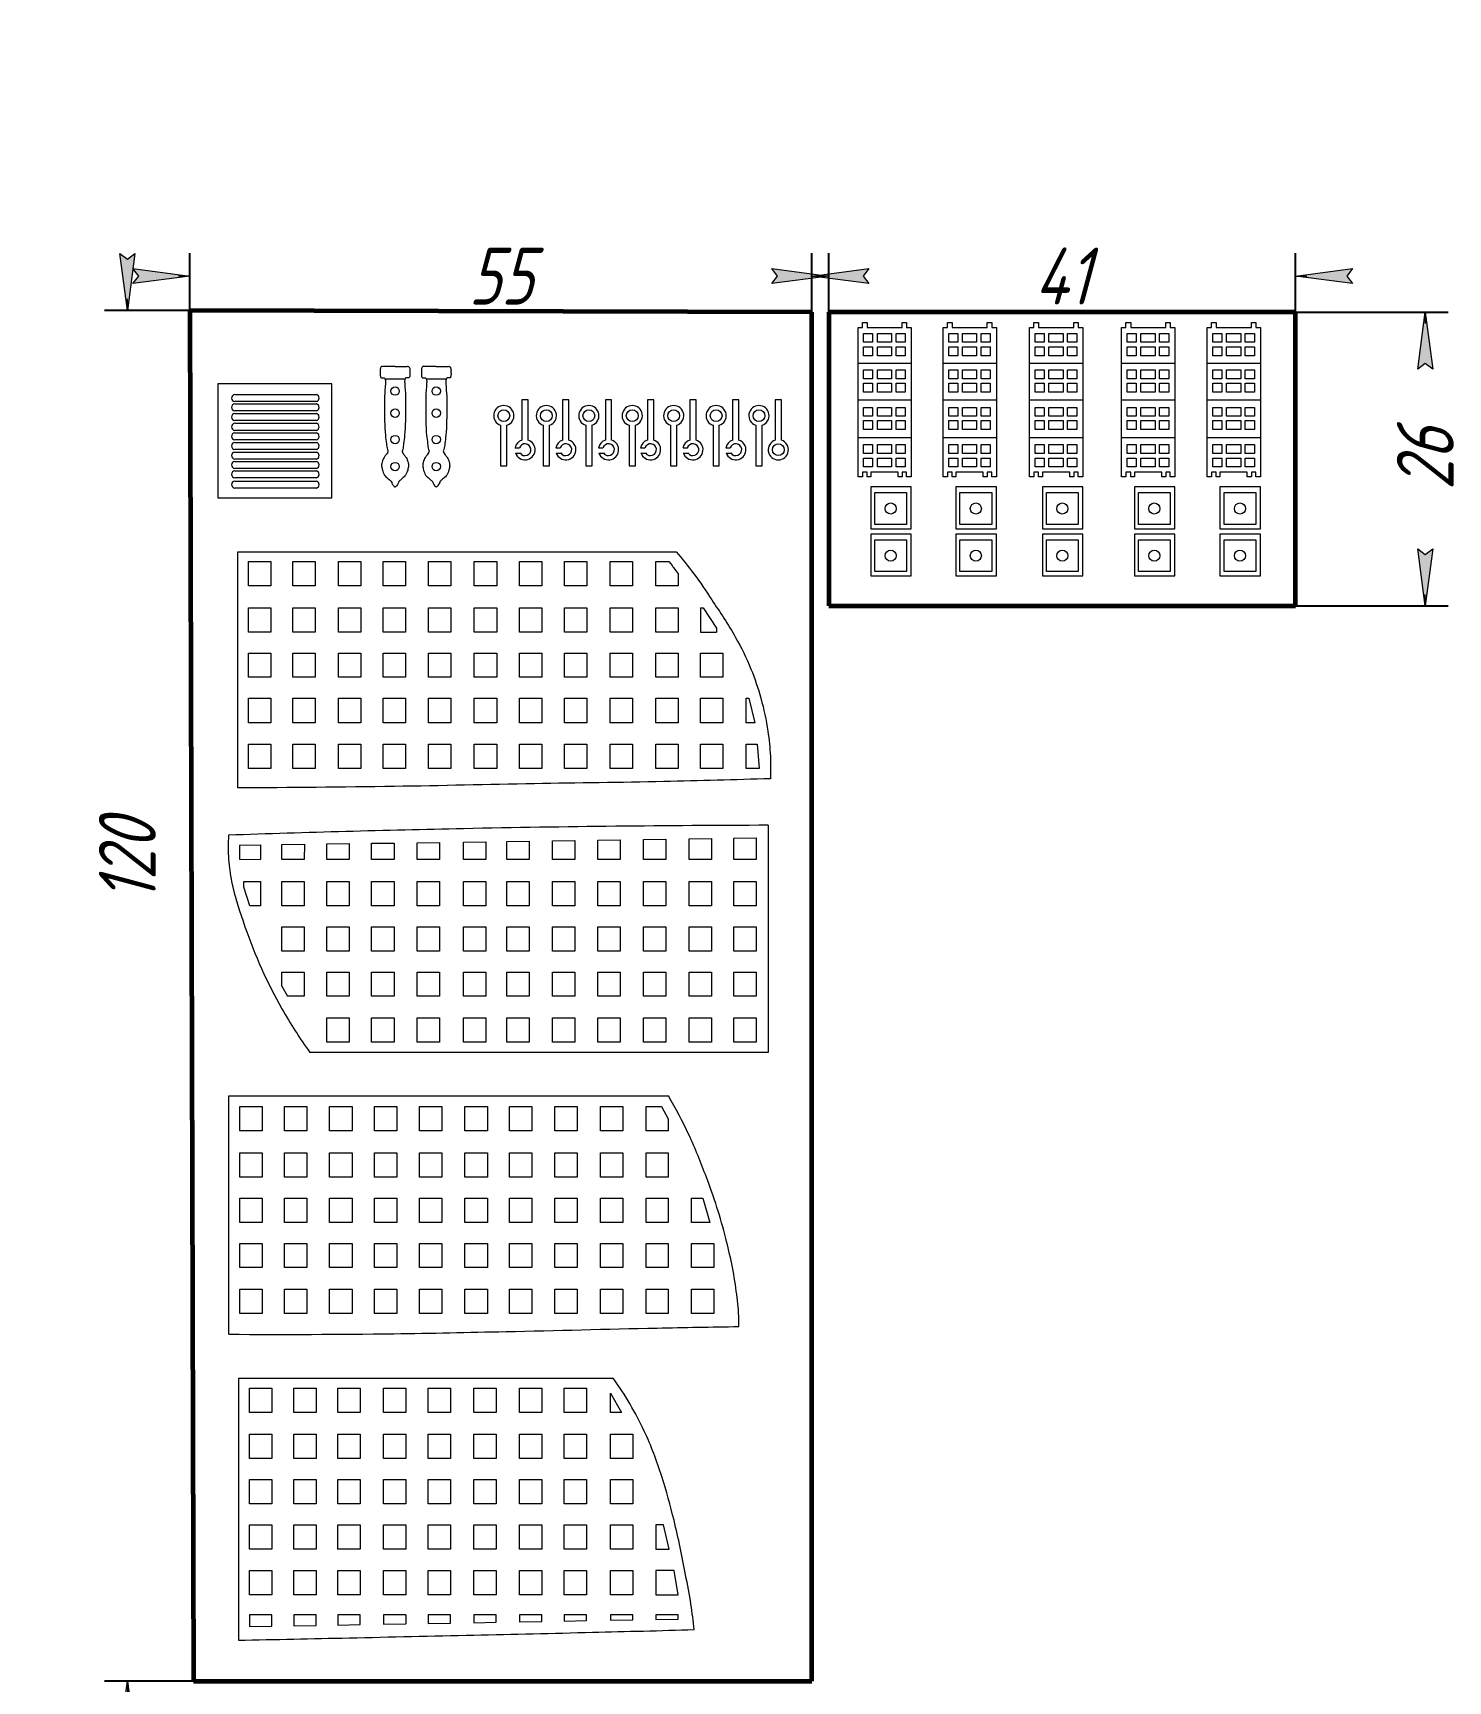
# Model space of a CAD drawing. Header units: millimetres. Extents: x 65 to 189, y 147 to 292.
import ezdxf

# ---------------------------------------------------------------- set-up
doc = ezdxf.new("R2010")
doc.units = ezdxf.units.MM
doc.linetypes.add('K5LT_BASIC', pattern=[0])
doc.linetypes.add('K5LT_THIN', pattern=[0])
doc.styles.add('KDIMTEXTSTYLE', font='GOST_AU.SHX', dxfattribs={"width": 0.96, "oblique": 15, "height": 5})
doc.dimstyles.new('KDIMSTYLE (1.00)', dxfattribs={"dimtxt": 5, "dimasz": 1, "dimexe": 2, "dimexo": 0, "dimgap": 1, "dimtad": 1, "dimtxsty": 'KDIMTEXTSTYLE', "dimsah": 1, "dimcen": 0, "dimdle": 1, "dimadec": 0, "dimazin": 0, "dimtfac": 0.667, "dimtmove": 0, "dimatfit": 3, "dimfxl": 1, "dimtvp": 1, "dimtolj": 1, "dimtzin": 0, "dimarcsym": 0})

msp = doc.modelspace()

# ---------------------------------------------------------------- blocks, each defined once
blk = doc.blocks.new('KDIMARROW_01')
blk.add_hatch(color=0).paths.add_polyline_path([(0, 0), (-5, 0.66), (-4.5, 0), (-5, -0.66)])
at = {"color": 0, "linetype": 'K5LT_THIN', "lineweight": 18}
for p, q in [((-4.5, 0), (-5, 0.66)), ((-5, 0.66), (0, 0)), ((0, 0), (-5, -0.66)), ((-5, -0.66), (-4.5, 0)), ((0, 0), (-1, 0))]:
    blk.add_line(p, q, dxfattribs=at)
blk = doc.blocks.new('U4')
at = {"color": 5, "linetype": 'K5LT_BASIC', "lineweight": 60, "true_color": 0x0000ff}
for p, q in [((175.81, 267.41), (134.81, 267.41)), ((134.81, 267.41), (134.81, 241.64)), ((175.81, 241.64), (175.81, 267.41)), ((134.81, 241.64), (175.81, 241.64))]:
    blk.add_line(p, q, dxfattribs=at)
blk = doc.blocks.new('U7')
at = {"color": 7, "linetype": 'K5LT_THIN', "lineweight": 18}
for p, q in [((137.87, 265.55), (138.66, 265.55)), ((137.87, 264.78), (137.87, 265.55)), ((138.66, 264.78), (137.87, 264.78)), ((138.66, 265.55), (138.66, 264.78))]:
    blk.add_line(p, q, dxfattribs=at)
blk = doc.blocks.new('U8')
at = {"color": 7, "linetype": 'K5LT_THIN', "lineweight": 18}
for p, q in [((139.08, 265.55), (140.33, 265.55)), ((139.08, 264.78), (139.08, 265.55)), ((140.33, 264.78), (139.08, 264.78)), ((140.33, 265.55), (140.33, 264.78))]:
    blk.add_line(p, q, dxfattribs=at)
blk = doc.blocks.new('U9')
at = {"color": 7, "linetype": 'K5LT_THIN', "lineweight": 18}
for p, q in [((140.72, 265.55), (141.53, 265.55)), ((140.72, 264.78), (140.72, 265.55)), ((141.53, 264.78), (140.72, 264.78)), ((141.53, 265.55), (141.53, 264.78))]:
    blk.add_line(p, q, dxfattribs=at)
blk = doc.blocks.new('U6')
for name in ['U7', 'U8', 'U9']:
    blk.add_blockref(name, (0, 0))
blk = doc.blocks.new('U11')
at = {"color": 7, "linetype": 'K5LT_THIN', "lineweight": 18}
for p, q in [((137.87, 264.36), (138.66, 264.36)), ((137.87, 263.59), (137.87, 264.36)), ((138.66, 263.59), (137.87, 263.59)), ((138.66, 264.36), (138.66, 263.59))]:
    blk.add_line(p, q, dxfattribs=at)
blk = doc.blocks.new('U12')
at = {"color": 7, "linetype": 'K5LT_THIN', "lineweight": 18}
for p, q in [((139.08, 264.36), (140.33, 264.36)), ((139.08, 263.59), (139.08, 264.36)), ((140.33, 263.59), (139.08, 263.59)), ((140.33, 264.36), (140.33, 263.59))]:
    blk.add_line(p, q, dxfattribs=at)
blk = doc.blocks.new('U13')
at = {"color": 7, "linetype": 'K5LT_THIN', "lineweight": 18}
for p, q in [((140.72, 264.36), (141.53, 264.36)), ((140.72, 263.59), (140.72, 264.36)), ((141.53, 263.59), (140.72, 263.59)), ((141.53, 264.36), (141.53, 263.59))]:
    blk.add_line(p, q, dxfattribs=at)
blk = doc.blocks.new('U10')
for name in ['U11', 'U12', 'U13']:
    blk.add_blockref(name, (0, 0))
blk = doc.blocks.new('U15')
at = {"color": 7, "linetype": 'K5LT_THIN', "lineweight": 18}
for p, q in [((137.87, 262.34), (138.66, 262.34)), ((137.87, 261.57), (137.87, 262.34)), ((138.66, 262.34), (138.66, 261.57)), ((138.66, 261.57), (137.87, 261.57))]:
    blk.add_line(p, q, dxfattribs=at)
blk = doc.blocks.new('U16')
at = {"color": 7, "linetype": 'K5LT_THIN', "lineweight": 18}
for p, q in [((139.08, 262.34), (140.33, 262.34)), ((139.08, 261.57), (139.08, 262.34)), ((140.33, 262.34), (140.33, 261.57)), ((140.33, 261.57), (139.08, 261.57))]:
    blk.add_line(p, q, dxfattribs=at)
blk = doc.blocks.new('U17')
at = {"color": 7, "linetype": 'K5LT_THIN', "lineweight": 18}
for p, q in [((140.72, 262.34), (141.53, 262.34)), ((140.72, 261.57), (140.72, 262.34)), ((141.53, 262.34), (141.53, 261.57)), ((141.53, 261.57), (140.72, 261.57))]:
    blk.add_line(p, q, dxfattribs=at)
blk = doc.blocks.new('U14')
for name in ['U15', 'U16', 'U17']:
    blk.add_blockref(name, (0, 0))
blk = doc.blocks.new('U19')
at = {"color": 7, "linetype": 'K5LT_THIN', "lineweight": 18}
for p, q in [((137.87, 261.17), (138.66, 261.17)), ((137.87, 260.39), (137.87, 261.17)), ((138.66, 261.17), (138.66, 260.39)), ((138.66, 260.39), (137.87, 260.39))]:
    blk.add_line(p, q, dxfattribs=at)
blk = doc.blocks.new('U20')
at = {"color": 7, "linetype": 'K5LT_THIN', "lineweight": 18}
for p, q in [((139.08, 261.17), (140.33, 261.17)), ((139.08, 260.39), (139.08, 261.17)), ((140.33, 261.17), (140.33, 260.39)), ((140.33, 260.39), (139.08, 260.39))]:
    blk.add_line(p, q, dxfattribs=at)
blk = doc.blocks.new('U21')
at = {"color": 7, "linetype": 'K5LT_THIN', "lineweight": 18}
for p, q in [((140.72, 261.17), (141.53, 261.17)), ((140.72, 260.39), (140.72, 261.17)), ((141.53, 261.17), (141.53, 260.39)), ((141.53, 260.39), (140.72, 260.39))]:
    blk.add_line(p, q, dxfattribs=at)
blk = doc.blocks.new('U18')
for name in ['U19', 'U20', 'U21']:
    blk.add_blockref(name, (0, 0))
blk = doc.blocks.new('U23')
at = {"color": 7, "linetype": 'K5LT_THIN', "lineweight": 18}
for p, q in [((137.87, 259.06), (138.66, 259.06)), ((137.87, 258.29), (137.87, 259.06)), ((138.66, 259.06), (138.66, 258.29)), ((138.66, 258.29), (137.87, 258.29))]:
    blk.add_line(p, q, dxfattribs=at)
blk = doc.blocks.new('U24')
at = {"color": 7, "linetype": 'K5LT_THIN', "lineweight": 18}
for p, q in [((139.08, 259.06), (140.33, 259.06)), ((139.08, 258.29), (139.08, 259.06)), ((140.33, 259.06), (140.33, 258.29)), ((140.33, 258.29), (139.08, 258.29))]:
    blk.add_line(p, q, dxfattribs=at)
blk = doc.blocks.new('U25')
at = {"color": 7, "linetype": 'K5LT_THIN', "lineweight": 18}
for p, q in [((140.72, 259.06), (141.53, 259.06)), ((140.72, 258.29), (140.72, 259.06)), ((141.53, 259.06), (141.53, 258.29)), ((141.53, 258.29), (140.72, 258.29))]:
    blk.add_line(p, q, dxfattribs=at)
blk = doc.blocks.new('U22')
for name in ['U23', 'U24', 'U25']:
    blk.add_blockref(name, (0, 0))
blk = doc.blocks.new('U27')
at = {"color": 7, "linetype": 'K5LT_THIN', "lineweight": 18}
for p, q in [((137.87, 257.9), (138.66, 257.9)), ((137.87, 257.13), (137.87, 257.9)), ((138.66, 257.9), (138.66, 257.13)), ((138.66, 257.13), (137.87, 257.13))]:
    blk.add_line(p, q, dxfattribs=at)
blk = doc.blocks.new('U28')
at = {"color": 7, "linetype": 'K5LT_THIN', "lineweight": 18}
for p, q in [((139.08, 257.9), (140.33, 257.9)), ((139.08, 257.13), (139.08, 257.9)), ((140.33, 257.9), (140.33, 257.13)), ((140.33, 257.13), (139.08, 257.13))]:
    blk.add_line(p, q, dxfattribs=at)
blk = doc.blocks.new('U29')
at = {"color": 7, "linetype": 'K5LT_THIN', "lineweight": 18}
for p, q in [((140.72, 257.9), (141.53, 257.9)), ((140.72, 257.13), (140.72, 257.9)), ((141.53, 257.9), (141.53, 257.13)), ((141.53, 257.13), (140.72, 257.13))]:
    blk.add_line(p, q, dxfattribs=at)
blk = doc.blocks.new('U26')
for name in ['U27', 'U28', 'U29']:
    blk.add_blockref(name, (0, 0))
blk = doc.blocks.new('U31')
at = {"color": 7, "linetype": 'K5LT_THIN', "lineweight": 18}
for p, q in [((137.87, 254.61), (138.66, 254.61)), ((137.87, 253.83), (137.87, 254.61)), ((138.66, 253.83), (137.87, 253.83)), ((138.66, 254.61), (138.66, 253.83))]:
    blk.add_line(p, q, dxfattribs=at)
blk = doc.blocks.new('U32')
at = {"color": 7, "linetype": 'K5LT_THIN', "lineweight": 18}
for p, q in [((139.08, 254.61), (140.33, 254.61)), ((139.08, 253.83), (139.08, 254.61)), ((140.33, 253.83), (139.08, 253.83)), ((140.33, 254.61), (140.33, 253.83))]:
    blk.add_line(p, q, dxfattribs=at)
blk = doc.blocks.new('U33')
at = {"color": 7, "linetype": 'K5LT_THIN', "lineweight": 18}
for p, q in [((140.72, 254.61), (141.53, 254.61)), ((140.72, 253.83), (140.72, 254.61)), ((141.53, 253.83), (140.72, 253.83)), ((141.53, 254.61), (141.53, 253.83))]:
    blk.add_line(p, q, dxfattribs=at)
blk = doc.blocks.new('U30')
for name in ['U31', 'U32', 'U33']:
    blk.add_blockref(name, (0, 0))
blk = doc.blocks.new('U35')
at = {"color": 7, "linetype": 'K5LT_THIN', "lineweight": 18}
for p, q in [((137.87, 255.79), (138.66, 255.79)), ((137.87, 255.02), (137.87, 255.79)), ((138.66, 255.02), (137.87, 255.02)), ((138.66, 255.79), (138.66, 255.02))]:
    blk.add_line(p, q, dxfattribs=at)
blk = doc.blocks.new('U36')
at = {"color": 7, "linetype": 'K5LT_THIN', "lineweight": 18}
for p, q in [((139.08, 255.79), (140.33, 255.79)), ((139.08, 255.02), (139.08, 255.79)), ((140.33, 255.02), (139.08, 255.02)), ((140.33, 255.79), (140.33, 255.02))]:
    blk.add_line(p, q, dxfattribs=at)
blk = doc.blocks.new('U37')
at = {"color": 7, "linetype": 'K5LT_THIN', "lineweight": 18}
for p, q in [((140.72, 255.79), (141.53, 255.79)), ((140.72, 255.02), (140.72, 255.79)), ((141.53, 255.02), (140.72, 255.02)), ((141.53, 255.79), (141.53, 255.02))]:
    blk.add_line(p, q, dxfattribs=at)
blk = doc.blocks.new('U34')
for name in ['U35', 'U36', 'U37']:
    blk.add_blockref(name, (0, 0))
blk = doc.blocks.new('U39')
at = {"color": 7, "linetype": 'K5LT_THIN', "lineweight": 18}
for p, q in [((142.06, 252.08), (138.5, 252.08)), ((138.5, 252.08), (138.5, 248.4)), ((142.06, 248.4), (142.06, 252.08)), ((138.5, 248.4), (142.06, 248.4))]:
    blk.add_line(p, q, dxfattribs=at)
blk = doc.blocks.new('U40')
at = {"color": 7, "linetype": 'K5LT_THIN', "lineweight": 18}
for p, q in [((138.86, 251.58), (141.65, 251.58)), ((138.86, 248.79), (138.86, 251.58)), ((141.65, 251.58), (141.65, 248.79)), ((141.65, 248.79), (138.86, 248.79))]:
    blk.add_line(p, q, dxfattribs=at)
blk = doc.blocks.new('U38')
at = {"color": 7, "linetype": 'K5LT_THIN', "lineweight": 18}
blk.add_circle((140.25, 250.18), 0.489, dxfattribs=at)
for name in ['U39', 'U40']:
    blk.add_blockref(name, (0, 0))
blk = doc.blocks.new('U42')
at = {"color": 7, "linetype": 'K5LT_THIN', "lineweight": 18}
for p, q in [((142.06, 247.94), (138.5, 247.94)), ((138.5, 247.94), (138.5, 244.26)), ((142.06, 244.26), (142.06, 247.94)), ((138.5, 244.26), (142.06, 244.26))]:
    blk.add_line(p, q, dxfattribs=at)
blk = doc.blocks.new('U43')
at = {"color": 7, "linetype": 'K5LT_THIN', "lineweight": 18}
for p, q in [((138.86, 247.44), (141.65, 247.44)), ((138.86, 244.65), (138.86, 247.44)), ((141.65, 247.44), (141.65, 244.65)), ((141.65, 244.65), (138.86, 244.65))]:
    blk.add_line(p, q, dxfattribs=at)
blk = doc.blocks.new('U41')
at = {"color": 7, "linetype": 'K5LT_THIN', "lineweight": 18}
blk.add_circle((140.25, 246.04), 0.489, dxfattribs=at)
for name in ['U42', 'U43']:
    blk.add_blockref(name, (0, 0))
blk = doc.blocks.new('U5')
at = {"color": 7, "linetype": 'K5LT_THIN', "lineweight": 18}
for p, q in [((137.76, 266.06), (137.76, 266.5)), ((137.76, 266.5), (138.18, 266.5)), ((138.18, 266.5), (138.18, 266.06)), ((141.26, 266.06), (141.26, 266.5)), ((141.26, 266.5), (141.65, 266.5)), ((141.65, 266.5), (141.65, 266.06)), ((137.38, 266.06), (137.76, 266.06)), ((137.38, 252.97), (137.38, 266.06)), ((138.18, 266.06), (141.26, 266.06)), ((141.65, 266.06), (142.06, 266.06)), ((142.06, 266.06), (142.06, 252.97)), ((137.38, 262.94), (142.06, 262.94)), ((137.38, 259.73), (142.06, 259.73)), ((137.38, 256.41), (142.06, 256.41)), ((138.18, 253.36), (137.76, 253.36)), ((137.76, 253.36), (137.76, 252.97)), ((138.18, 252.97), (138.18, 253.36)), ((140.91, 253.36), (138.5, 253.36)), ((138.5, 253.36), (138.5, 252.97)), ((140.91, 252.97), (140.91, 253.36)), ((141.65, 253.36), (141.26, 253.36)), ((141.26, 253.36), (141.26, 252.97)), ((141.65, 252.97), (141.65, 253.36)), ((137.76, 252.97), (137.38, 252.97)), ((138.5, 252.97), (138.18, 252.97)), ((141.26, 252.97), (140.91, 252.97)), ((142.06, 252.97), (141.65, 252.97))]:
    blk.add_line(p, q, dxfattribs=at)
for name in ['U6', 'U10', 'U14', 'U18', 'U22', 'U26', 'U34', 'U30', 'U38', 'U41']:
    blk.add_blockref(name, (0, 0))
blk = doc.blocks.new('U46')
at = {"color": 7, "linetype": 'K5LT_THIN', "lineweight": 18}
for p, q in [((145.35, 265.55), (146.14, 265.55)), ((145.35, 264.78), (145.35, 265.55)), ((146.14, 264.78), (145.35, 264.78)), ((146.14, 265.55), (146.14, 264.78))]:
    blk.add_line(p, q, dxfattribs=at)
blk = doc.blocks.new('U47')
at = {"color": 7, "linetype": 'K5LT_THIN', "lineweight": 18}
for p, q in [((146.55, 265.55), (147.8, 265.55)), ((146.55, 264.78), (146.55, 265.55)), ((147.8, 264.78), (146.55, 264.78)), ((147.8, 265.55), (147.8, 264.78))]:
    blk.add_line(p, q, dxfattribs=at)
blk = doc.blocks.new('U48')
at = {"color": 7, "linetype": 'K5LT_THIN', "lineweight": 18}
for p, q in [((148.2, 265.55), (149, 265.55)), ((148.2, 264.78), (148.2, 265.55)), ((149, 264.78), (148.2, 264.78)), ((149, 265.55), (149, 264.78))]:
    blk.add_line(p, q, dxfattribs=at)
blk = doc.blocks.new('U45')
for name in ['U46', 'U47', 'U48']:
    blk.add_blockref(name, (0, 0))
blk = doc.blocks.new('U50')
at = {"color": 7, "linetype": 'K5LT_THIN', "lineweight": 18}
for p, q in [((145.35, 264.36), (146.14, 264.36)), ((145.35, 263.59), (145.35, 264.36)), ((146.14, 263.59), (145.35, 263.59)), ((146.14, 264.36), (146.14, 263.59))]:
    blk.add_line(p, q, dxfattribs=at)
blk = doc.blocks.new('U51')
at = {"color": 7, "linetype": 'K5LT_THIN', "lineweight": 18}
for p, q in [((146.55, 264.36), (147.8, 264.36)), ((146.55, 263.59), (146.55, 264.36)), ((147.8, 263.59), (146.55, 263.59)), ((147.8, 264.36), (147.8, 263.59))]:
    blk.add_line(p, q, dxfattribs=at)
blk = doc.blocks.new('U52')
at = {"color": 7, "linetype": 'K5LT_THIN', "lineweight": 18}
for p, q in [((148.2, 264.36), (149, 264.36)), ((148.2, 263.59), (148.2, 264.36)), ((149, 263.59), (148.2, 263.59)), ((149, 264.36), (149, 263.59))]:
    blk.add_line(p, q, dxfattribs=at)
blk = doc.blocks.new('U49')
for name in ['U50', 'U51', 'U52']:
    blk.add_blockref(name, (0, 0))
blk = doc.blocks.new('U54')
at = {"color": 7, "linetype": 'K5LT_THIN', "lineweight": 18}
for p, q in [((145.35, 262.34), (146.14, 262.34)), ((145.35, 261.57), (145.35, 262.34)), ((146.14, 262.34), (146.14, 261.57)), ((146.14, 261.57), (145.35, 261.57))]:
    blk.add_line(p, q, dxfattribs=at)
blk = doc.blocks.new('U55')
at = {"color": 7, "linetype": 'K5LT_THIN', "lineweight": 18}
for p, q in [((146.55, 262.34), (147.8, 262.34)), ((146.55, 261.57), (146.55, 262.34)), ((147.8, 262.34), (147.8, 261.57)), ((147.8, 261.57), (146.55, 261.57))]:
    blk.add_line(p, q, dxfattribs=at)
blk = doc.blocks.new('U56')
at = {"color": 7, "linetype": 'K5LT_THIN', "lineweight": 18}
for p, q in [((148.2, 262.34), (149, 262.34)), ((148.2, 261.57), (148.2, 262.34)), ((149, 262.34), (149, 261.57)), ((149, 261.57), (148.2, 261.57))]:
    blk.add_line(p, q, dxfattribs=at)
blk = doc.blocks.new('U53')
for name in ['U54', 'U55', 'U56']:
    blk.add_blockref(name, (0, 0))
blk = doc.blocks.new('U58')
at = {"color": 7, "linetype": 'K5LT_THIN', "lineweight": 18}
for p, q in [((145.35, 261.17), (146.14, 261.17)), ((145.35, 260.39), (145.35, 261.17)), ((146.14, 261.17), (146.14, 260.39)), ((146.14, 260.39), (145.35, 260.39))]:
    blk.add_line(p, q, dxfattribs=at)
blk = doc.blocks.new('U59')
at = {"color": 7, "linetype": 'K5LT_THIN', "lineweight": 18}
for p, q in [((146.55, 261.17), (147.8, 261.17)), ((146.55, 260.39), (146.55, 261.17)), ((147.8, 261.17), (147.8, 260.39)), ((147.8, 260.39), (146.55, 260.39))]:
    blk.add_line(p, q, dxfattribs=at)
blk = doc.blocks.new('U60')
at = {"color": 7, "linetype": 'K5LT_THIN', "lineweight": 18}
for p, q in [((148.2, 261.17), (149, 261.17)), ((148.2, 260.39), (148.2, 261.17)), ((149, 261.17), (149, 260.39)), ((149, 260.39), (148.2, 260.39))]:
    blk.add_line(p, q, dxfattribs=at)
blk = doc.blocks.new('U57')
for name in ['U58', 'U59', 'U60']:
    blk.add_blockref(name, (0, 0))
blk = doc.blocks.new('U62')
at = {"color": 7, "linetype": 'K5LT_THIN', "lineweight": 18}
for p, q in [((145.35, 259.06), (146.14, 259.06)), ((145.35, 258.29), (145.35, 259.06)), ((146.14, 259.06), (146.14, 258.29)), ((146.14, 258.29), (145.35, 258.29))]:
    blk.add_line(p, q, dxfattribs=at)
blk = doc.blocks.new('U63')
at = {"color": 7, "linetype": 'K5LT_THIN', "lineweight": 18}
for p, q in [((146.55, 259.06), (147.8, 259.06)), ((146.55, 258.29), (146.55, 259.06)), ((147.8, 259.06), (147.8, 258.29)), ((147.8, 258.29), (146.55, 258.29))]:
    blk.add_line(p, q, dxfattribs=at)
blk = doc.blocks.new('U64')
at = {"color": 7, "linetype": 'K5LT_THIN', "lineweight": 18}
for p, q in [((148.2, 259.06), (149, 259.06)), ((148.2, 258.29), (148.2, 259.06)), ((149, 259.06), (149, 258.29)), ((149, 258.29), (148.2, 258.29))]:
    blk.add_line(p, q, dxfattribs=at)
blk = doc.blocks.new('U61')
for name in ['U62', 'U63', 'U64']:
    blk.add_blockref(name, (0, 0))
blk = doc.blocks.new('U66')
at = {"color": 7, "linetype": 'K5LT_THIN', "lineweight": 18}
for p, q in [((145.35, 257.9), (146.14, 257.9)), ((145.35, 257.13), (145.35, 257.9)), ((146.14, 257.9), (146.14, 257.13)), ((146.14, 257.13), (145.35, 257.13))]:
    blk.add_line(p, q, dxfattribs=at)
blk = doc.blocks.new('U67')
at = {"color": 7, "linetype": 'K5LT_THIN', "lineweight": 18}
for p, q in [((146.55, 257.9), (147.8, 257.9)), ((146.55, 257.13), (146.55, 257.9)), ((147.8, 257.9), (147.8, 257.13)), ((147.8, 257.13), (146.55, 257.13))]:
    blk.add_line(p, q, dxfattribs=at)
blk = doc.blocks.new('U68')
at = {"color": 7, "linetype": 'K5LT_THIN', "lineweight": 18}
for p, q in [((148.2, 257.9), (149, 257.9)), ((148.2, 257.13), (148.2, 257.9)), ((149, 257.9), (149, 257.13)), ((149, 257.13), (148.2, 257.13))]:
    blk.add_line(p, q, dxfattribs=at)
blk = doc.blocks.new('U65')
for name in ['U66', 'U67', 'U68']:
    blk.add_blockref(name, (0, 0))
blk = doc.blocks.new('U70')
at = {"color": 7, "linetype": 'K5LT_THIN', "lineweight": 18}
for p, q in [((145.35, 254.61), (146.14, 254.61)), ((145.35, 253.83), (145.35, 254.61)), ((146.14, 253.83), (145.35, 253.83)), ((146.14, 254.61), (146.14, 253.83))]:
    blk.add_line(p, q, dxfattribs=at)
blk = doc.blocks.new('U71')
at = {"color": 7, "linetype": 'K5LT_THIN', "lineweight": 18}
for p, q in [((146.55, 254.61), (147.8, 254.61)), ((146.55, 253.83), (146.55, 254.61)), ((147.8, 253.83), (146.55, 253.83)), ((147.8, 254.61), (147.8, 253.83))]:
    blk.add_line(p, q, dxfattribs=at)
blk = doc.blocks.new('U72')
at = {"color": 7, "linetype": 'K5LT_THIN', "lineweight": 18}
for p, q in [((148.2, 254.61), (149, 254.61)), ((148.2, 253.83), (148.2, 254.61)), ((149, 253.83), (148.2, 253.83)), ((149, 254.61), (149, 253.83))]:
    blk.add_line(p, q, dxfattribs=at)
blk = doc.blocks.new('U69')
for name in ['U70', 'U71', 'U72']:
    blk.add_blockref(name, (0, 0))
blk = doc.blocks.new('U74')
at = {"color": 7, "linetype": 'K5LT_THIN', "lineweight": 18}
for p, q in [((145.35, 255.79), (146.14, 255.79)), ((145.35, 255.02), (145.35, 255.79)), ((146.14, 255.02), (145.35, 255.02)), ((146.14, 255.79), (146.14, 255.02))]:
    blk.add_line(p, q, dxfattribs=at)
blk = doc.blocks.new('U75')
at = {"color": 7, "linetype": 'K5LT_THIN', "lineweight": 18}
for p, q in [((146.55, 255.79), (147.8, 255.79)), ((146.55, 255.02), (146.55, 255.79)), ((147.8, 255.02), (146.55, 255.02)), ((147.8, 255.79), (147.8, 255.02))]:
    blk.add_line(p, q, dxfattribs=at)
blk = doc.blocks.new('U76')
at = {"color": 7, "linetype": 'K5LT_THIN', "lineweight": 18}
for p, q in [((148.2, 255.79), (149, 255.79)), ((148.2, 255.02), (148.2, 255.79)), ((149, 255.02), (148.2, 255.02)), ((149, 255.79), (149, 255.02))]:
    blk.add_line(p, q, dxfattribs=at)
blk = doc.blocks.new('U73')
for name in ['U74', 'U75', 'U76']:
    blk.add_blockref(name, (0, 0))
blk = doc.blocks.new('U78')
at = {"color": 7, "linetype": 'K5LT_THIN', "lineweight": 18}
for p, q in [((149.54, 252.08), (145.97, 252.08)), ((145.97, 252.08), (145.97, 248.4)), ((149.54, 248.4), (149.54, 252.08)), ((145.97, 248.4), (149.54, 248.4))]:
    blk.add_line(p, q, dxfattribs=at)
blk = doc.blocks.new('U79')
at = {"color": 7, "linetype": 'K5LT_THIN', "lineweight": 18}
for p, q in [((146.33, 251.58), (149.12, 251.58)), ((146.33, 248.79), (146.33, 251.58)), ((149.12, 251.58), (149.12, 248.79)), ((149.12, 248.79), (146.33, 248.79))]:
    blk.add_line(p, q, dxfattribs=at)
blk = doc.blocks.new('U77')
at = {"color": 7, "linetype": 'K5LT_THIN', "lineweight": 18}
blk.add_circle((147.73, 250.18), 0.489, dxfattribs=at)
for name in ['U78', 'U79']:
    blk.add_blockref(name, (0, 0))
blk = doc.blocks.new('U81')
at = {"color": 7, "linetype": 'K5LT_THIN', "lineweight": 18}
for p, q in [((149.54, 247.94), (145.97, 247.94)), ((145.97, 247.94), (145.97, 244.26)), ((149.54, 244.26), (149.54, 247.94)), ((145.97, 244.26), (149.54, 244.26))]:
    blk.add_line(p, q, dxfattribs=at)
blk = doc.blocks.new('U82')
at = {"color": 7, "linetype": 'K5LT_THIN', "lineweight": 18}
for p, q in [((146.33, 247.44), (149.12, 247.44)), ((146.33, 244.65), (146.33, 247.44)), ((149.12, 247.44), (149.12, 244.65)), ((149.12, 244.65), (146.33, 244.65))]:
    blk.add_line(p, q, dxfattribs=at)
blk = doc.blocks.new('U80')
at = {"color": 7, "linetype": 'K5LT_THIN', "lineweight": 18}
blk.add_circle((147.73, 246.04), 0.489, dxfattribs=at)
for name in ['U81', 'U82']:
    blk.add_blockref(name, (0, 0))
blk = doc.blocks.new('U44')
at = {"color": 7, "linetype": 'K5LT_THIN', "lineweight": 18}
for p, q in [((145.23, 266.06), (145.23, 266.5)), ((145.23, 266.5), (145.65, 266.5)), ((145.65, 266.5), (145.65, 266.06)), ((148.73, 266.06), (148.73, 266.5)), ((148.73, 266.5), (149.12, 266.5)), ((149.12, 266.5), (149.12, 266.06)), ((144.85, 266.06), (145.23, 266.06)), ((144.85, 252.97), (144.85, 266.06)), ((145.65, 266.06), (148.73, 266.06)), ((149.12, 266.06), (149.54, 266.06)), ((149.54, 266.06), (149.54, 252.97)), ((144.85, 262.94), (149.54, 262.94)), ((144.85, 259.73), (149.54, 259.73)), ((144.85, 256.41), (149.54, 256.41)), ((145.65, 253.36), (145.23, 253.36)), ((145.23, 253.36), (145.23, 252.97)), ((145.65, 252.97), (145.65, 253.36)), ((148.38, 253.36), (145.97, 253.36)), ((145.97, 253.36), (145.97, 252.97)), ((148.38, 252.97), (148.38, 253.36)), ((149.12, 253.36), (148.73, 253.36)), ((148.73, 253.36), (148.73, 252.97)), ((149.12, 252.97), (149.12, 253.36)), ((145.23, 252.97), (144.85, 252.97)), ((145.97, 252.97), (145.65, 252.97)), ((148.73, 252.97), (148.38, 252.97)), ((149.54, 252.97), (149.12, 252.97))]:
    blk.add_line(p, q, dxfattribs=at)
for name in ['U45', 'U49', 'U53', 'U57', 'U61', 'U65', 'U73', 'U69', 'U77', 'U80']:
    blk.add_blockref(name, (0, 0))
blk = doc.blocks.new('U85')
at = {"color": 7, "linetype": 'K5LT_THIN', "lineweight": 18}
for p, q in [((152.94, 265.55), (153.73, 265.55)), ((152.94, 264.78), (152.94, 265.55)), ((153.73, 264.78), (152.94, 264.78)), ((153.73, 265.55), (153.73, 264.78))]:
    blk.add_line(p, q, dxfattribs=at)
blk = doc.blocks.new('U86')
at = {"color": 7, "linetype": 'K5LT_THIN', "lineweight": 18}
for p, q in [((154.14, 265.55), (155.39, 265.55)), ((154.14, 264.78), (154.14, 265.55)), ((155.39, 264.78), (154.14, 264.78)), ((155.39, 265.55), (155.39, 264.78))]:
    blk.add_line(p, q, dxfattribs=at)
blk = doc.blocks.new('U87')
at = {"color": 7, "linetype": 'K5LT_THIN', "lineweight": 18}
for p, q in [((155.79, 265.55), (156.6, 265.55)), ((155.79, 264.78), (155.79, 265.55)), ((156.6, 264.78), (155.79, 264.78)), ((156.6, 265.55), (156.6, 264.78))]:
    blk.add_line(p, q, dxfattribs=at)
blk = doc.blocks.new('U84')
for name in ['U85', 'U86', 'U87']:
    blk.add_blockref(name, (0, 0))
blk = doc.blocks.new('U89')
at = {"color": 7, "linetype": 'K5LT_THIN', "lineweight": 18}
for p, q in [((152.94, 264.36), (153.73, 264.36)), ((152.94, 263.59), (152.94, 264.36)), ((153.73, 263.59), (152.94, 263.59)), ((153.73, 264.36), (153.73, 263.59))]:
    blk.add_line(p, q, dxfattribs=at)
blk = doc.blocks.new('U90')
at = {"color": 7, "linetype": 'K5LT_THIN', "lineweight": 18}
for p, q in [((154.14, 264.36), (155.39, 264.36)), ((154.14, 263.59), (154.14, 264.36)), ((155.39, 263.59), (154.14, 263.59)), ((155.39, 264.36), (155.39, 263.59))]:
    blk.add_line(p, q, dxfattribs=at)
blk = doc.blocks.new('U91')
at = {"color": 7, "linetype": 'K5LT_THIN', "lineweight": 18}
for p, q in [((155.79, 264.36), (156.6, 264.36)), ((155.79, 263.59), (155.79, 264.36)), ((156.6, 263.59), (155.79, 263.59)), ((156.6, 264.36), (156.6, 263.59))]:
    blk.add_line(p, q, dxfattribs=at)
blk = doc.blocks.new('U88')
for name in ['U89', 'U90', 'U91']:
    blk.add_blockref(name, (0, 0))
blk = doc.blocks.new('U93')
at = {"color": 7, "linetype": 'K5LT_THIN', "lineweight": 18}
for p, q in [((152.94, 262.34), (153.73, 262.34)), ((152.94, 261.57), (152.94, 262.34)), ((153.73, 262.34), (153.73, 261.57)), ((153.73, 261.57), (152.94, 261.57))]:
    blk.add_line(p, q, dxfattribs=at)
blk = doc.blocks.new('U94')
at = {"color": 7, "linetype": 'K5LT_THIN', "lineweight": 18}
for p, q in [((154.14, 262.34), (155.39, 262.34)), ((154.14, 261.57), (154.14, 262.34)), ((155.39, 262.34), (155.39, 261.57)), ((155.39, 261.57), (154.14, 261.57))]:
    blk.add_line(p, q, dxfattribs=at)
blk = doc.blocks.new('U95')
at = {"color": 7, "linetype": 'K5LT_THIN', "lineweight": 18}
for p, q in [((155.79, 262.34), (156.6, 262.34)), ((155.79, 261.57), (155.79, 262.34)), ((156.6, 262.34), (156.6, 261.57)), ((156.6, 261.57), (155.79, 261.57))]:
    blk.add_line(p, q, dxfattribs=at)
blk = doc.blocks.new('U92')
for name in ['U93', 'U94', 'U95']:
    blk.add_blockref(name, (0, 0))
blk = doc.blocks.new('U97')
at = {"color": 7, "linetype": 'K5LT_THIN', "lineweight": 18}
for p, q in [((152.94, 261.17), (153.73, 261.17)), ((152.94, 260.39), (152.94, 261.17)), ((153.73, 261.17), (153.73, 260.39)), ((153.73, 260.39), (152.94, 260.39))]:
    blk.add_line(p, q, dxfattribs=at)
blk = doc.blocks.new('U98')
at = {"color": 7, "linetype": 'K5LT_THIN', "lineweight": 18}
for p, q in [((154.14, 261.17), (155.39, 261.17)), ((154.14, 260.39), (154.14, 261.17)), ((155.39, 261.17), (155.39, 260.39)), ((155.39, 260.39), (154.14, 260.39))]:
    blk.add_line(p, q, dxfattribs=at)
blk = doc.blocks.new('U99')
at = {"color": 7, "linetype": 'K5LT_THIN', "lineweight": 18}
for p, q in [((155.79, 261.17), (156.6, 261.17)), ((155.79, 260.39), (155.79, 261.17)), ((156.6, 261.17), (156.6, 260.39)), ((156.6, 260.39), (155.79, 260.39))]:
    blk.add_line(p, q, dxfattribs=at)
blk = doc.blocks.new('U96')
for name in ['U97', 'U98', 'U99']:
    blk.add_blockref(name, (0, 0))
blk = doc.blocks.new('U101')
at = {"color": 7, "linetype": 'K5LT_THIN', "lineweight": 18}
for p, q in [((152.94, 259.06), (153.73, 259.06)), ((152.94, 258.29), (152.94, 259.06)), ((153.73, 259.06), (153.73, 258.29)), ((153.73, 258.29), (152.94, 258.29))]:
    blk.add_line(p, q, dxfattribs=at)
blk = doc.blocks.new('U102')
at = {"color": 7, "linetype": 'K5LT_THIN', "lineweight": 18}
for p, q in [((154.14, 259.06), (155.39, 259.06)), ((154.14, 258.29), (154.14, 259.06)), ((155.39, 259.06), (155.39, 258.29)), ((155.39, 258.29), (154.14, 258.29))]:
    blk.add_line(p, q, dxfattribs=at)
blk = doc.blocks.new('U103')
at = {"color": 7, "linetype": 'K5LT_THIN', "lineweight": 18}
for p, q in [((155.79, 259.06), (156.6, 259.06)), ((155.79, 258.29), (155.79, 259.06)), ((156.6, 259.06), (156.6, 258.29)), ((156.6, 258.29), (155.79, 258.29))]:
    blk.add_line(p, q, dxfattribs=at)
blk = doc.blocks.new('U100')
for name in ['U101', 'U102', 'U103']:
    blk.add_blockref(name, (0, 0))
blk = doc.blocks.new('U105')
at = {"color": 7, "linetype": 'K5LT_THIN', "lineweight": 18}
for p, q in [((152.94, 257.9), (153.73, 257.9)), ((152.94, 257.13), (152.94, 257.9)), ((153.73, 257.9), (153.73, 257.13)), ((153.73, 257.13), (152.94, 257.13))]:
    blk.add_line(p, q, dxfattribs=at)
blk = doc.blocks.new('U106')
at = {"color": 7, "linetype": 'K5LT_THIN', "lineweight": 18}
for p, q in [((154.14, 257.9), (155.39, 257.9)), ((154.14, 257.13), (154.14, 257.9)), ((155.39, 257.9), (155.39, 257.13)), ((155.39, 257.13), (154.14, 257.13))]:
    blk.add_line(p, q, dxfattribs=at)
blk = doc.blocks.new('U107')
at = {"color": 7, "linetype": 'K5LT_THIN', "lineweight": 18}
for p, q in [((155.79, 257.9), (156.6, 257.9)), ((155.79, 257.13), (155.79, 257.9)), ((156.6, 257.9), (156.6, 257.13)), ((156.6, 257.13), (155.79, 257.13))]:
    blk.add_line(p, q, dxfattribs=at)
blk = doc.blocks.new('U104')
for name in ['U105', 'U106', 'U107']:
    blk.add_blockref(name, (0, 0))
blk = doc.blocks.new('U109')
at = {"color": 7, "linetype": 'K5LT_THIN', "lineweight": 18}
for p, q in [((152.94, 254.61), (153.73, 254.61)), ((152.94, 253.83), (152.94, 254.61)), ((153.73, 253.83), (152.94, 253.83)), ((153.73, 254.61), (153.73, 253.83))]:
    blk.add_line(p, q, dxfattribs=at)
blk = doc.blocks.new('U110')
at = {"color": 7, "linetype": 'K5LT_THIN', "lineweight": 18}
for p, q in [((154.14, 254.61), (155.39, 254.61)), ((154.14, 253.83), (154.14, 254.61)), ((155.39, 253.83), (154.14, 253.83)), ((155.39, 254.61), (155.39, 253.83))]:
    blk.add_line(p, q, dxfattribs=at)
blk = doc.blocks.new('U111')
at = {"color": 7, "linetype": 'K5LT_THIN', "lineweight": 18}
for p, q in [((155.79, 254.61), (156.6, 254.61)), ((155.79, 253.83), (155.79, 254.61)), ((156.6, 253.83), (155.79, 253.83)), ((156.6, 254.61), (156.6, 253.83))]:
    blk.add_line(p, q, dxfattribs=at)
blk = doc.blocks.new('U108')
for name in ['U109', 'U110', 'U111']:
    blk.add_blockref(name, (0, 0))
blk = doc.blocks.new('U113')
at = {"color": 7, "linetype": 'K5LT_THIN', "lineweight": 18}
for p, q in [((152.94, 255.79), (153.73, 255.79)), ((152.94, 255.02), (152.94, 255.79)), ((153.73, 255.02), (152.94, 255.02)), ((153.73, 255.79), (153.73, 255.02))]:
    blk.add_line(p, q, dxfattribs=at)
blk = doc.blocks.new('U114')
at = {"color": 7, "linetype": 'K5LT_THIN', "lineweight": 18}
for p, q in [((154.14, 255.79), (155.39, 255.79)), ((154.14, 255.02), (154.14, 255.79)), ((155.39, 255.02), (154.14, 255.02)), ((155.39, 255.79), (155.39, 255.02))]:
    blk.add_line(p, q, dxfattribs=at)
blk = doc.blocks.new('U115')
at = {"color": 7, "linetype": 'K5LT_THIN', "lineweight": 18}
for p, q in [((155.79, 255.79), (156.6, 255.79)), ((155.79, 255.02), (155.79, 255.79)), ((156.6, 255.02), (155.79, 255.02)), ((156.6, 255.79), (156.6, 255.02))]:
    blk.add_line(p, q, dxfattribs=at)
blk = doc.blocks.new('U112')
for name in ['U113', 'U114', 'U115']:
    blk.add_blockref(name, (0, 0))
blk = doc.blocks.new('U117')
at = {"color": 7, "linetype": 'K5LT_THIN', "lineweight": 18}
for p, q in [((157.13, 252.08), (153.57, 252.08)), ((153.57, 252.08), (153.57, 248.4)), ((157.13, 248.4), (157.13, 252.08)), ((153.57, 248.4), (157.13, 248.4))]:
    blk.add_line(p, q, dxfattribs=at)
blk = doc.blocks.new('U118')
at = {"color": 7, "linetype": 'K5LT_THIN', "lineweight": 18}
for p, q in [((153.92, 251.58), (156.71, 251.58)), ((153.92, 248.79), (153.92, 251.58)), ((156.71, 251.58), (156.71, 248.79)), ((156.71, 248.79), (153.92, 248.79))]:
    blk.add_line(p, q, dxfattribs=at)
blk = doc.blocks.new('U116')
at = {"color": 7, "linetype": 'K5LT_THIN', "lineweight": 18}
blk.add_circle((155.32, 250.18), 0.489, dxfattribs=at)
for name in ['U117', 'U118']:
    blk.add_blockref(name, (0, 0))
blk = doc.blocks.new('U120')
at = {"color": 7, "linetype": 'K5LT_THIN', "lineweight": 18}
for p, q in [((157.13, 247.94), (153.57, 247.94)), ((153.57, 247.94), (153.57, 244.26)), ((157.13, 244.26), (157.13, 247.94)), ((153.57, 244.26), (157.13, 244.26))]:
    blk.add_line(p, q, dxfattribs=at)
blk = doc.blocks.new('U121')
at = {"color": 7, "linetype": 'K5LT_THIN', "lineweight": 18}
for p, q in [((153.92, 247.44), (156.71, 247.44)), ((153.92, 244.65), (153.92, 247.44)), ((156.71, 247.44), (156.71, 244.65)), ((156.71, 244.65), (153.92, 244.65))]:
    blk.add_line(p, q, dxfattribs=at)
blk = doc.blocks.new('U119')
at = {"color": 7, "linetype": 'K5LT_THIN', "lineweight": 18}
blk.add_circle((155.32, 246.04), 0.489, dxfattribs=at)
for name in ['U120', 'U121']:
    blk.add_blockref(name, (0, 0))
blk = doc.blocks.new('U83')
at = {"color": 7, "linetype": 'K5LT_THIN', "lineweight": 18}
for p, q in [((152.82, 266.06), (152.82, 266.5)), ((152.82, 266.5), (153.24, 266.5)), ((153.24, 266.5), (153.24, 266.06)), ((156.33, 266.06), (156.33, 266.5)), ((156.33, 266.5), (156.71, 266.5)), ((156.71, 266.5), (156.71, 266.06)), ((152.44, 266.06), (152.82, 266.06)), ((152.44, 252.97), (152.44, 266.06)), ((153.24, 266.06), (156.33, 266.06)), ((156.71, 266.06), (157.13, 266.06)), ((157.13, 266.06), (157.13, 252.97)), ((152.44, 262.94), (157.13, 262.94)), ((152.44, 259.73), (157.13, 259.73)), ((152.44, 256.41), (157.13, 256.41)), ((153.24, 253.36), (152.82, 253.36)), ((152.82, 253.36), (152.82, 252.97)), ((153.24, 252.97), (153.24, 253.36)), ((155.97, 253.36), (153.57, 253.36)), ((153.57, 253.36), (153.57, 252.97)), ((155.97, 252.97), (155.97, 253.36)), ((156.71, 253.36), (156.33, 253.36)), ((156.33, 253.36), (156.33, 252.97)), ((156.71, 252.97), (156.71, 253.36)), ((152.82, 252.97), (152.44, 252.97)), ((153.57, 252.97), (153.24, 252.97)), ((156.33, 252.97), (155.97, 252.97)), ((157.13, 252.97), (156.71, 252.97))]:
    blk.add_line(p, q, dxfattribs=at)
for name in ['U84', 'U88', 'U92', 'U96', 'U100', 'U104', 'U112', 'U108', 'U116', 'U119']:
    blk.add_blockref(name, (0, 0))
blk = doc.blocks.new('U124')
at = {"color": 7, "linetype": 'K5LT_THIN', "lineweight": 18}
for p, q in [((161.02, 265.55), (161.81, 265.55)), ((161.02, 264.78), (161.02, 265.55)), ((161.81, 264.78), (161.02, 264.78)), ((161.81, 265.55), (161.81, 264.78))]:
    blk.add_line(p, q, dxfattribs=at)
blk = doc.blocks.new('U125')
at = {"color": 7, "linetype": 'K5LT_THIN', "lineweight": 18}
for p, q in [((162.23, 265.55), (163.48, 265.55)), ((162.23, 264.78), (162.23, 265.55)), ((163.48, 264.78), (162.23, 264.78)), ((163.48, 265.55), (163.48, 264.78))]:
    blk.add_line(p, q, dxfattribs=at)
blk = doc.blocks.new('U126')
at = {"color": 7, "linetype": 'K5LT_THIN', "lineweight": 18}
for p, q in [((163.87, 265.55), (164.68, 265.55)), ((163.87, 264.78), (163.87, 265.55)), ((164.68, 264.78), (163.87, 264.78)), ((164.68, 265.55), (164.68, 264.78))]:
    blk.add_line(p, q, dxfattribs=at)
blk = doc.blocks.new('U123')
for name in ['U124', 'U125', 'U126']:
    blk.add_blockref(name, (0, 0))
blk = doc.blocks.new('U128')
at = {"color": 7, "linetype": 'K5LT_THIN', "lineweight": 18}
for p, q in [((161.02, 264.36), (161.81, 264.36)), ((161.02, 263.59), (161.02, 264.36)), ((161.81, 263.59), (161.02, 263.59)), ((161.81, 264.36), (161.81, 263.59))]:
    blk.add_line(p, q, dxfattribs=at)
blk = doc.blocks.new('U129')
at = {"color": 7, "linetype": 'K5LT_THIN', "lineweight": 18}
for p, q in [((162.23, 264.36), (163.48, 264.36)), ((162.23, 263.59), (162.23, 264.36)), ((163.48, 263.59), (162.23, 263.59)), ((163.48, 264.36), (163.48, 263.59))]:
    blk.add_line(p, q, dxfattribs=at)
blk = doc.blocks.new('U130')
at = {"color": 7, "linetype": 'K5LT_THIN', "lineweight": 18}
for p, q in [((163.87, 264.36), (164.68, 264.36)), ((163.87, 263.59), (163.87, 264.36)), ((164.68, 263.59), (163.87, 263.59)), ((164.68, 264.36), (164.68, 263.59))]:
    blk.add_line(p, q, dxfattribs=at)
blk = doc.blocks.new('U127')
for name in ['U128', 'U129', 'U130']:
    blk.add_blockref(name, (0, 0))
blk = doc.blocks.new('U132')
at = {"color": 7, "linetype": 'K5LT_THIN', "lineweight": 18}
for p, q in [((161.02, 262.34), (161.81, 262.34)), ((161.02, 261.57), (161.02, 262.34)), ((161.81, 262.34), (161.81, 261.57)), ((161.81, 261.57), (161.02, 261.57))]:
    blk.add_line(p, q, dxfattribs=at)
blk = doc.blocks.new('U133')
at = {"color": 7, "linetype": 'K5LT_THIN', "lineweight": 18}
for p, q in [((162.23, 262.34), (163.48, 262.34)), ((162.23, 261.57), (162.23, 262.34)), ((163.48, 262.34), (163.48, 261.57)), ((163.48, 261.57), (162.23, 261.57))]:
    blk.add_line(p, q, dxfattribs=at)
blk = doc.blocks.new('U134')
at = {"color": 7, "linetype": 'K5LT_THIN', "lineweight": 18}
for p, q in [((163.87, 262.34), (164.68, 262.34)), ((163.87, 261.57), (163.87, 262.34)), ((164.68, 262.34), (164.68, 261.57)), ((164.68, 261.57), (163.87, 261.57))]:
    blk.add_line(p, q, dxfattribs=at)
blk = doc.blocks.new('U131')
for name in ['U132', 'U133', 'U134']:
    blk.add_blockref(name, (0, 0))
blk = doc.blocks.new('U136')
at = {"color": 7, "linetype": 'K5LT_THIN', "lineweight": 18}
for p, q in [((161.02, 261.17), (161.81, 261.17)), ((161.02, 260.39), (161.02, 261.17)), ((161.81, 261.17), (161.81, 260.39)), ((161.81, 260.39), (161.02, 260.39))]:
    blk.add_line(p, q, dxfattribs=at)
blk = doc.blocks.new('U137')
at = {"color": 7, "linetype": 'K5LT_THIN', "lineweight": 18}
for p, q in [((162.23, 261.17), (163.48, 261.17)), ((162.23, 260.39), (162.23, 261.17)), ((163.48, 261.17), (163.48, 260.39)), ((163.48, 260.39), (162.23, 260.39))]:
    blk.add_line(p, q, dxfattribs=at)
blk = doc.blocks.new('U138')
at = {"color": 7, "linetype": 'K5LT_THIN', "lineweight": 18}
for p, q in [((163.87, 261.17), (164.68, 261.17)), ((163.87, 260.39), (163.87, 261.17)), ((164.68, 261.17), (164.68, 260.39)), ((164.68, 260.39), (163.87, 260.39))]:
    blk.add_line(p, q, dxfattribs=at)
blk = doc.blocks.new('U135')
for name in ['U136', 'U137', 'U138']:
    blk.add_blockref(name, (0, 0))
blk = doc.blocks.new('U140')
at = {"color": 7, "linetype": 'K5LT_THIN', "lineweight": 18}
for p, q in [((161.02, 259.06), (161.81, 259.06)), ((161.02, 258.29), (161.02, 259.06)), ((161.81, 259.06), (161.81, 258.29)), ((161.81, 258.29), (161.02, 258.29))]:
    blk.add_line(p, q, dxfattribs=at)
blk = doc.blocks.new('U141')
at = {"color": 7, "linetype": 'K5LT_THIN', "lineweight": 18}
for p, q in [((162.23, 259.06), (163.48, 259.06)), ((162.23, 258.29), (162.23, 259.06)), ((163.48, 259.06), (163.48, 258.29)), ((163.48, 258.29), (162.23, 258.29))]:
    blk.add_line(p, q, dxfattribs=at)
blk = doc.blocks.new('U142')
at = {"color": 7, "linetype": 'K5LT_THIN', "lineweight": 18}
for p, q in [((163.87, 259.06), (164.68, 259.06)), ((163.87, 258.29), (163.87, 259.06)), ((164.68, 259.06), (164.68, 258.29)), ((164.68, 258.29), (163.87, 258.29))]:
    blk.add_line(p, q, dxfattribs=at)
blk = doc.blocks.new('U139')
for name in ['U140', 'U141', 'U142']:
    blk.add_blockref(name, (0, 0))
blk = doc.blocks.new('U144')
at = {"color": 7, "linetype": 'K5LT_THIN', "lineweight": 18}
for p, q in [((161.02, 257.9), (161.81, 257.9)), ((161.02, 257.13), (161.02, 257.9)), ((161.81, 257.9), (161.81, 257.13)), ((161.81, 257.13), (161.02, 257.13))]:
    blk.add_line(p, q, dxfattribs=at)
blk = doc.blocks.new('U145')
at = {"color": 7, "linetype": 'K5LT_THIN', "lineweight": 18}
for p, q in [((162.23, 257.9), (163.48, 257.9)), ((162.23, 257.13), (162.23, 257.9)), ((163.48, 257.9), (163.48, 257.13)), ((163.48, 257.13), (162.23, 257.13))]:
    blk.add_line(p, q, dxfattribs=at)
blk = doc.blocks.new('U146')
at = {"color": 7, "linetype": 'K5LT_THIN', "lineweight": 18}
for p, q in [((163.87, 257.9), (164.68, 257.9)), ((163.87, 257.13), (163.87, 257.9)), ((164.68, 257.9), (164.68, 257.13)), ((164.68, 257.13), (163.87, 257.13))]:
    blk.add_line(p, q, dxfattribs=at)
blk = doc.blocks.new('U143')
for name in ['U144', 'U145', 'U146']:
    blk.add_blockref(name, (0, 0))
blk = doc.blocks.new('U148')
at = {"color": 7, "linetype": 'K5LT_THIN', "lineweight": 18}
for p, q in [((161.02, 254.61), (161.81, 254.61)), ((161.02, 253.83), (161.02, 254.61)), ((161.81, 253.83), (161.02, 253.83)), ((161.81, 254.61), (161.81, 253.83))]:
    blk.add_line(p, q, dxfattribs=at)
blk = doc.blocks.new('U149')
at = {"color": 7, "linetype": 'K5LT_THIN', "lineweight": 18}
for p, q in [((162.23, 254.61), (163.48, 254.61)), ((162.23, 253.83), (162.23, 254.61)), ((163.48, 253.83), (162.23, 253.83)), ((163.48, 254.61), (163.48, 253.83))]:
    blk.add_line(p, q, dxfattribs=at)
blk = doc.blocks.new('U150')
at = {"color": 7, "linetype": 'K5LT_THIN', "lineweight": 18}
for p, q in [((163.87, 254.61), (164.68, 254.61)), ((163.87, 253.83), (163.87, 254.61)), ((164.68, 253.83), (163.87, 253.83)), ((164.68, 254.61), (164.68, 253.83))]:
    blk.add_line(p, q, dxfattribs=at)
blk = doc.blocks.new('U147')
for name in ['U148', 'U149', 'U150']:
    blk.add_blockref(name, (0, 0))
blk = doc.blocks.new('U152')
at = {"color": 7, "linetype": 'K5LT_THIN', "lineweight": 18}
for p, q in [((161.02, 255.79), (161.81, 255.79)), ((161.02, 255.02), (161.02, 255.79)), ((161.81, 255.02), (161.02, 255.02)), ((161.81, 255.79), (161.81, 255.02))]:
    blk.add_line(p, q, dxfattribs=at)
blk = doc.blocks.new('U153')
at = {"color": 7, "linetype": 'K5LT_THIN', "lineweight": 18}
for p, q in [((162.23, 255.79), (163.48, 255.79)), ((162.23, 255.02), (162.23, 255.79)), ((163.48, 255.02), (162.23, 255.02)), ((163.48, 255.79), (163.48, 255.02))]:
    blk.add_line(p, q, dxfattribs=at)
blk = doc.blocks.new('U154')
at = {"color": 7, "linetype": 'K5LT_THIN', "lineweight": 18}
for p, q in [((163.87, 255.79), (164.68, 255.79)), ((163.87, 255.02), (163.87, 255.79)), ((164.68, 255.02), (163.87, 255.02)), ((164.68, 255.79), (164.68, 255.02))]:
    blk.add_line(p, q, dxfattribs=at)
blk = doc.blocks.new('U151')
for name in ['U152', 'U153', 'U154']:
    blk.add_blockref(name, (0, 0))
blk = doc.blocks.new('U156')
at = {"color": 7, "linetype": 'K5LT_THIN', "lineweight": 18}
for p, q in [((165.21, 252.08), (161.65, 252.08)), ((161.65, 252.08), (161.65, 248.4)), ((165.21, 248.4), (165.21, 252.08)), ((161.65, 248.4), (165.21, 248.4))]:
    blk.add_line(p, q, dxfattribs=at)
blk = doc.blocks.new('U157')
at = {"color": 7, "linetype": 'K5LT_THIN', "lineweight": 18}
for p, q in [((162.01, 251.58), (164.8, 251.58)), ((162.01, 248.79), (162.01, 251.58)), ((164.8, 251.58), (164.8, 248.79)), ((164.8, 248.79), (162.01, 248.79))]:
    blk.add_line(p, q, dxfattribs=at)
blk = doc.blocks.new('U155')
at = {"color": 7, "linetype": 'K5LT_THIN', "lineweight": 18}
blk.add_circle((163.4, 250.18), 0.489, dxfattribs=at)
for name in ['U156', 'U157']:
    blk.add_blockref(name, (0, 0))
blk = doc.blocks.new('U159')
at = {"color": 7, "linetype": 'K5LT_THIN', "lineweight": 18}
for p, q in [((165.21, 247.94), (161.65, 247.94)), ((161.65, 247.94), (161.65, 244.26)), ((165.21, 244.26), (165.21, 247.94)), ((161.65, 244.26), (165.21, 244.26))]:
    blk.add_line(p, q, dxfattribs=at)
blk = doc.blocks.new('U160')
at = {"color": 7, "linetype": 'K5LT_THIN', "lineweight": 18}
for p, q in [((162.01, 247.44), (164.8, 247.44)), ((162.01, 244.65), (162.01, 247.44)), ((164.8, 247.44), (164.8, 244.65)), ((164.8, 244.65), (162.01, 244.65))]:
    blk.add_line(p, q, dxfattribs=at)
blk = doc.blocks.new('U158')
at = {"color": 7, "linetype": 'K5LT_THIN', "lineweight": 18}
blk.add_circle((163.4, 246.04), 0.489, dxfattribs=at)
for name in ['U159', 'U160']:
    blk.add_blockref(name, (0, 0))
blk = doc.blocks.new('U122')
at = {"color": 7, "linetype": 'K5LT_THIN', "lineweight": 18}
for p, q in [((160.91, 266.06), (160.91, 266.5)), ((160.91, 266.5), (161.33, 266.5)), ((161.33, 266.5), (161.33, 266.06)), ((164.41, 266.06), (164.41, 266.5)), ((164.41, 266.5), (164.8, 266.5)), ((164.8, 266.5), (164.8, 266.06)), ((160.53, 266.06), (160.91, 266.06)), ((160.53, 252.97), (160.53, 266.06)), ((161.33, 266.06), (164.41, 266.06)), ((164.8, 266.06), (165.21, 266.06)), ((165.21, 266.06), (165.21, 252.97)), ((160.53, 262.94), (165.21, 262.94)), ((160.53, 259.73), (165.21, 259.73)), ((160.53, 256.41), (165.21, 256.41)), ((161.33, 253.36), (160.91, 253.36)), ((160.91, 253.36), (160.91, 252.97)), ((161.33, 252.97), (161.33, 253.36)), ((164.06, 253.36), (161.65, 253.36)), ((161.65, 253.36), (161.65, 252.97)), ((164.06, 252.97), (164.06, 253.36)), ((164.8, 253.36), (164.41, 253.36)), ((164.41, 253.36), (164.41, 252.97)), ((164.8, 252.97), (164.8, 253.36)), ((160.91, 252.97), (160.53, 252.97)), ((161.65, 252.97), (161.33, 252.97)), ((164.41, 252.97), (164.06, 252.97)), ((165.21, 252.97), (164.8, 252.97))]:
    blk.add_line(p, q, dxfattribs=at)
for name in ['U123', 'U127', 'U131', 'U135', 'U139', 'U143', 'U151', 'U147', 'U155', 'U158']:
    blk.add_blockref(name, (0, 0))
blk = doc.blocks.new('U163')
at = {"color": 7, "linetype": 'K5LT_THIN', "lineweight": 18}
for p, q in [((168.54, 265.55), (169.33, 265.55)), ((168.54, 264.78), (168.54, 265.55)), ((169.33, 264.78), (168.54, 264.78)), ((169.33, 265.55), (169.33, 264.78))]:
    blk.add_line(p, q, dxfattribs=at)
blk = doc.blocks.new('U164')
at = {"color": 7, "linetype": 'K5LT_THIN', "lineweight": 18}
for p, q in [((169.74, 265.55), (171, 265.55)), ((169.74, 264.78), (169.74, 265.55)), ((171, 264.78), (169.74, 264.78)), ((171, 265.55), (171, 264.78))]:
    blk.add_line(p, q, dxfattribs=at)
blk = doc.blocks.new('U165')
at = {"color": 7, "linetype": 'K5LT_THIN', "lineweight": 18}
for p, q in [((171.39, 265.55), (172.2, 265.55)), ((171.39, 264.78), (171.39, 265.55)), ((172.2, 264.78), (171.39, 264.78)), ((172.2, 265.55), (172.2, 264.78))]:
    blk.add_line(p, q, dxfattribs=at)
blk = doc.blocks.new('U162')
for name in ['U163', 'U164', 'U165']:
    blk.add_blockref(name, (0, 0))
blk = doc.blocks.new('U167')
at = {"color": 7, "linetype": 'K5LT_THIN', "lineweight": 18}
for p, q in [((168.54, 264.36), (169.33, 264.36)), ((168.54, 263.59), (168.54, 264.36)), ((169.33, 263.59), (168.54, 263.59)), ((169.33, 264.36), (169.33, 263.59))]:
    blk.add_line(p, q, dxfattribs=at)
blk = doc.blocks.new('U168')
at = {"color": 7, "linetype": 'K5LT_THIN', "lineweight": 18}
for p, q in [((169.74, 264.36), (171, 264.36)), ((169.74, 263.59), (169.74, 264.36)), ((171, 263.59), (169.74, 263.59)), ((171, 264.36), (171, 263.59))]:
    blk.add_line(p, q, dxfattribs=at)
blk = doc.blocks.new('U169')
at = {"color": 7, "linetype": 'K5LT_THIN', "lineweight": 18}
for p, q in [((171.39, 264.36), (172.2, 264.36)), ((171.39, 263.59), (171.39, 264.36)), ((172.2, 263.59), (171.39, 263.59)), ((172.2, 264.36), (172.2, 263.59))]:
    blk.add_line(p, q, dxfattribs=at)
blk = doc.blocks.new('U166')
for name in ['U167', 'U168', 'U169']:
    blk.add_blockref(name, (0, 0))
blk = doc.blocks.new('U171')
at = {"color": 7, "linetype": 'K5LT_THIN', "lineweight": 18}
for p, q in [((168.54, 262.34), (169.33, 262.34)), ((168.54, 261.57), (168.54, 262.34)), ((169.33, 262.34), (169.33, 261.57)), ((169.33, 261.57), (168.54, 261.57))]:
    blk.add_line(p, q, dxfattribs=at)
blk = doc.blocks.new('U172')
at = {"color": 7, "linetype": 'K5LT_THIN', "lineweight": 18}
for p, q in [((169.74, 262.34), (171, 262.34)), ((169.74, 261.57), (169.74, 262.34)), ((171, 262.34), (171, 261.57)), ((171, 261.57), (169.74, 261.57))]:
    blk.add_line(p, q, dxfattribs=at)
blk = doc.blocks.new('U173')
at = {"color": 7, "linetype": 'K5LT_THIN', "lineweight": 18}
for p, q in [((171.39, 262.34), (172.2, 262.34)), ((171.39, 261.57), (171.39, 262.34)), ((172.2, 262.34), (172.2, 261.57)), ((172.2, 261.57), (171.39, 261.57))]:
    blk.add_line(p, q, dxfattribs=at)
blk = doc.blocks.new('U170')
for name in ['U171', 'U172', 'U173']:
    blk.add_blockref(name, (0, 0))
blk = doc.blocks.new('U175')
at = {"color": 7, "linetype": 'K5LT_THIN', "lineweight": 18}
for p, q in [((168.54, 261.17), (169.33, 261.17)), ((168.54, 260.39), (168.54, 261.17)), ((169.33, 261.17), (169.33, 260.39)), ((169.33, 260.39), (168.54, 260.39))]:
    blk.add_line(p, q, dxfattribs=at)
blk = doc.blocks.new('U176')
at = {"color": 7, "linetype": 'K5LT_THIN', "lineweight": 18}
for p, q in [((169.74, 261.17), (171, 261.17)), ((169.74, 260.39), (169.74, 261.17)), ((171, 261.17), (171, 260.39)), ((171, 260.39), (169.74, 260.39))]:
    blk.add_line(p, q, dxfattribs=at)
blk = doc.blocks.new('U177')
at = {"color": 7, "linetype": 'K5LT_THIN', "lineweight": 18}
for p, q in [((171.39, 261.17), (172.2, 261.17)), ((171.39, 260.39), (171.39, 261.17)), ((172.2, 261.17), (172.2, 260.39)), ((172.2, 260.39), (171.39, 260.39))]:
    blk.add_line(p, q, dxfattribs=at)
blk = doc.blocks.new('U174')
for name in ['U175', 'U176', 'U177']:
    blk.add_blockref(name, (0, 0))
blk = doc.blocks.new('U179')
at = {"color": 7, "linetype": 'K5LT_THIN', "lineweight": 18}
for p, q in [((168.54, 259.06), (169.33, 259.06)), ((168.54, 258.29), (168.54, 259.06)), ((169.33, 259.06), (169.33, 258.29)), ((169.33, 258.29), (168.54, 258.29))]:
    blk.add_line(p, q, dxfattribs=at)
blk = doc.blocks.new('U180')
at = {"color": 7, "linetype": 'K5LT_THIN', "lineweight": 18}
for p, q in [((169.74, 259.06), (171, 259.06)), ((169.74, 258.29), (169.74, 259.06)), ((171, 259.06), (171, 258.29)), ((171, 258.29), (169.74, 258.29))]:
    blk.add_line(p, q, dxfattribs=at)
blk = doc.blocks.new('U181')
at = {"color": 7, "linetype": 'K5LT_THIN', "lineweight": 18}
for p, q in [((171.39, 259.06), (172.2, 259.06)), ((171.39, 258.29), (171.39, 259.06)), ((172.2, 259.06), (172.2, 258.29)), ((172.2, 258.29), (171.39, 258.29))]:
    blk.add_line(p, q, dxfattribs=at)
blk = doc.blocks.new('U178')
for name in ['U179', 'U180', 'U181']:
    blk.add_blockref(name, (0, 0))
blk = doc.blocks.new('U183')
at = {"color": 7, "linetype": 'K5LT_THIN', "lineweight": 18}
for p, q in [((168.54, 257.9), (169.33, 257.9)), ((168.54, 257.13), (168.54, 257.9)), ((169.33, 257.9), (169.33, 257.13)), ((169.33, 257.13), (168.54, 257.13))]:
    blk.add_line(p, q, dxfattribs=at)
blk = doc.blocks.new('U184')
at = {"color": 7, "linetype": 'K5LT_THIN', "lineweight": 18}
for p, q in [((169.74, 257.9), (171, 257.9)), ((169.74, 257.13), (169.74, 257.9)), ((171, 257.9), (171, 257.13)), ((171, 257.13), (169.74, 257.13))]:
    blk.add_line(p, q, dxfattribs=at)
blk = doc.blocks.new('U185')
at = {"color": 7, "linetype": 'K5LT_THIN', "lineweight": 18}
for p, q in [((171.39, 257.9), (172.2, 257.9)), ((171.39, 257.13), (171.39, 257.9)), ((172.2, 257.9), (172.2, 257.13)), ((172.2, 257.13), (171.39, 257.13))]:
    blk.add_line(p, q, dxfattribs=at)
blk = doc.blocks.new('U182')
for name in ['U183', 'U184', 'U185']:
    blk.add_blockref(name, (0, 0))
blk = doc.blocks.new('U187')
at = {"color": 7, "linetype": 'K5LT_THIN', "lineweight": 18}
for p, q in [((168.54, 254.61), (169.33, 254.61)), ((168.54, 253.83), (168.54, 254.61)), ((169.33, 253.83), (168.54, 253.83)), ((169.33, 254.61), (169.33, 253.83))]:
    blk.add_line(p, q, dxfattribs=at)
blk = doc.blocks.new('U188')
at = {"color": 7, "linetype": 'K5LT_THIN', "lineweight": 18}
for p, q in [((169.74, 254.61), (171, 254.61)), ((169.74, 253.83), (169.74, 254.61)), ((171, 253.83), (169.74, 253.83)), ((171, 254.61), (171, 253.83))]:
    blk.add_line(p, q, dxfattribs=at)
blk = doc.blocks.new('U189')
at = {"color": 7, "linetype": 'K5LT_THIN', "lineweight": 18}
for p, q in [((171.39, 254.61), (172.2, 254.61)), ((171.39, 253.83), (171.39, 254.61)), ((172.2, 253.83), (171.39, 253.83)), ((172.2, 254.61), (172.2, 253.83))]:
    blk.add_line(p, q, dxfattribs=at)
blk = doc.blocks.new('U186')
for name in ['U187', 'U188', 'U189']:
    blk.add_blockref(name, (0, 0))
blk = doc.blocks.new('U191')
at = {"color": 7, "linetype": 'K5LT_THIN', "lineweight": 18}
for p, q in [((168.54, 255.79), (169.33, 255.79)), ((168.54, 255.02), (168.54, 255.79)), ((169.33, 255.02), (168.54, 255.02)), ((169.33, 255.79), (169.33, 255.02))]:
    blk.add_line(p, q, dxfattribs=at)
blk = doc.blocks.new('U192')
at = {"color": 7, "linetype": 'K5LT_THIN', "lineweight": 18}
for p, q in [((169.74, 255.79), (171, 255.79)), ((169.74, 255.02), (169.74, 255.79)), ((171, 255.02), (169.74, 255.02)), ((171, 255.79), (171, 255.02))]:
    blk.add_line(p, q, dxfattribs=at)
blk = doc.blocks.new('U193')
at = {"color": 7, "linetype": 'K5LT_THIN', "lineweight": 18}
for p, q in [((171.39, 255.79), (172.2, 255.79)), ((171.39, 255.02), (171.39, 255.79)), ((172.2, 255.02), (171.39, 255.02)), ((172.2, 255.79), (172.2, 255.02))]:
    blk.add_line(p, q, dxfattribs=at)
blk = doc.blocks.new('U190')
for name in ['U191', 'U192', 'U193']:
    blk.add_blockref(name, (0, 0))
blk = doc.blocks.new('U195')
at = {"color": 7, "linetype": 'K5LT_THIN', "lineweight": 18}
for p, q in [((172.73, 252.08), (169.17, 252.08)), ((169.17, 252.08), (169.17, 248.4)), ((172.73, 248.4), (172.73, 252.08)), ((169.17, 248.4), (172.73, 248.4))]:
    blk.add_line(p, q, dxfattribs=at)
blk = doc.blocks.new('U196')
at = {"color": 7, "linetype": 'K5LT_THIN', "lineweight": 18}
for p, q in [((169.53, 251.58), (172.32, 251.58)), ((169.53, 248.79), (169.53, 251.58)), ((172.32, 251.58), (172.32, 248.79)), ((172.32, 248.79), (169.53, 248.79))]:
    blk.add_line(p, q, dxfattribs=at)
blk = doc.blocks.new('U194')
at = {"color": 7, "linetype": 'K5LT_THIN', "lineweight": 18}
blk.add_circle((170.92, 250.18), 0.489, dxfattribs=at)
for name in ['U195', 'U196']:
    blk.add_blockref(name, (0, 0))
blk = doc.blocks.new('U198')
at = {"color": 7, "linetype": 'K5LT_THIN', "lineweight": 18}
for p, q in [((172.73, 247.94), (169.17, 247.94)), ((169.17, 247.94), (169.17, 244.26)), ((172.73, 244.26), (172.73, 247.94)), ((169.17, 244.26), (172.73, 244.26))]:
    blk.add_line(p, q, dxfattribs=at)
blk = doc.blocks.new('U199')
at = {"color": 7, "linetype": 'K5LT_THIN', "lineweight": 18}
for p, q in [((169.53, 247.44), (172.32, 247.44)), ((169.53, 244.65), (169.53, 247.44)), ((172.32, 247.44), (172.32, 244.65)), ((172.32, 244.65), (169.53, 244.65))]:
    blk.add_line(p, q, dxfattribs=at)
blk = doc.blocks.new('U197')
at = {"color": 7, "linetype": 'K5LT_THIN', "lineweight": 18}
blk.add_circle((170.92, 246.04), 0.489, dxfattribs=at)
for name in ['U198', 'U199']:
    blk.add_blockref(name, (0, 0))
blk = doc.blocks.new('U161')
at = {"color": 7, "linetype": 'K5LT_THIN', "lineweight": 18}
for p, q in [((168.43, 266.06), (168.43, 266.5)), ((168.43, 266.5), (168.84, 266.5)), ((168.84, 266.5), (168.84, 266.06)), ((171.93, 266.06), (171.93, 266.5)), ((171.93, 266.5), (172.32, 266.5)), ((172.32, 266.5), (172.32, 266.06)), ((168.04, 266.06), (168.43, 266.06)), ((168.04, 252.97), (168.04, 266.06)), ((168.84, 266.06), (171.93, 266.06)), ((172.32, 266.06), (172.73, 266.06)), ((172.73, 266.06), (172.73, 252.97)), ((168.04, 262.94), (172.73, 262.94)), ((168.04, 259.73), (172.73, 259.73)), ((168.04, 256.41), (172.73, 256.41)), ((168.84, 253.36), (168.43, 253.36)), ((168.43, 253.36), (168.43, 252.97)), ((168.84, 252.97), (168.84, 253.36)), ((171.57, 253.36), (169.17, 253.36)), ((169.17, 253.36), (169.17, 252.97)), ((171.57, 252.97), (171.57, 253.36)), ((172.32, 253.36), (171.93, 253.36)), ((171.93, 253.36), (171.93, 252.97)), ((172.32, 252.97), (172.32, 253.36)), ((168.43, 252.97), (168.04, 252.97)), ((169.17, 252.97), (168.84, 252.97)), ((171.93, 252.97), (171.57, 252.97)), ((172.73, 252.97), (172.32, 252.97))]:
    blk.add_line(p, q, dxfattribs=at)
for name in ['U162', 'U166', 'U170', 'U174', 'U178', 'U182', 'U190', 'U186', 'U194', 'U197']:
    blk.add_blockref(name, (0, 0))
blk = doc.blocks.new('U3')
for name in ['U4', 'U5', 'U44', 'U83', 'U122', 'U161']:
    blk.add_blockref(name, (0, 0))
blk = doc.blocks.new('U201')
at = {"color": 7, "linetype": 'K5LT_THIN', "lineweight": 18}
for p, q in [((123.55, 237.49), (125.52, 237.49)), ((123.55, 235.36), (123.55, 237.49)), ((125.52, 237.49), (125.52, 235.36)), ((125.52, 235.36), (123.55, 235.36))]:
    blk.add_line(p, q, dxfattribs=at)
blk = doc.blocks.new('U202')
at = {"color": 7, "linetype": 'K5LT_THIN', "lineweight": 18}
for p, q in [((123.55, 233.52), (125.52, 233.52)), ((123.55, 231.38), (123.55, 233.52)), ((125.52, 233.52), (125.52, 231.38)), ((125.52, 231.38), (123.55, 231.38))]:
    blk.add_line(p, q, dxfattribs=at)
blk = doc.blocks.new('U203')
at = {"color": 7, "linetype": 'K5LT_THIN', "lineweight": 18}
for p, q in [((123.55, 229.5), (125.52, 229.5)), ((123.55, 227.37), (123.55, 229.5)), ((125.52, 229.5), (125.52, 227.37)), ((125.52, 227.37), (123.55, 227.37))]:
    blk.add_line(p, q, dxfattribs=at)
blk = doc.blocks.new('U204')
at = {"color": 7, "linetype": 'K5LT_THIN', "lineweight": 18}
for p, q in [((119.62, 241.47), (121.58, 241.47)), ((119.62, 239.33), (119.62, 241.47)), ((121.58, 241.47), (121.58, 239.33)), ((121.58, 239.33), (119.62, 239.33))]:
    blk.add_line(p, q, dxfattribs=at)
blk = doc.blocks.new('U205')
at = {"color": 7, "linetype": 'K5LT_THIN', "lineweight": 18}
for p, q in [((119.62, 237.49), (121.58, 237.49)), ((119.62, 235.36), (119.62, 237.49)), ((121.58, 237.49), (121.58, 235.36)), ((121.58, 235.36), (119.62, 235.36))]:
    blk.add_line(p, q, dxfattribs=at)
blk = doc.blocks.new('U206')
at = {"color": 7, "linetype": 'K5LT_THIN', "lineweight": 18}
for p, q in [((119.62, 233.52), (121.58, 233.52)), ((119.62, 231.38), (119.62, 233.52)), ((121.58, 233.52), (121.58, 231.38)), ((121.58, 231.38), (119.62, 231.38))]:
    blk.add_line(p, q, dxfattribs=at)
blk = doc.blocks.new('U207')
at = {"color": 7, "linetype": 'K5LT_THIN', "lineweight": 18}
for p, q in [((119.62, 229.5), (121.58, 229.5)), ((119.62, 227.37), (119.62, 229.5)), ((121.58, 229.5), (121.58, 227.37)), ((121.58, 227.37), (119.62, 227.37))]:
    blk.add_line(p, q, dxfattribs=at)
blk = doc.blocks.new('U208')
at = {"color": 7, "linetype": 'K5LT_THIN', "lineweight": 18}
for p, q in [((86.78, 217.44), (88.75, 217.44)), ((86.78, 215.3), (86.78, 217.44)), ((88.75, 217.44), (88.75, 215.3)), ((88.75, 215.3), (86.78, 215.3))]:
    blk.add_line(p, q, dxfattribs=at)
blk = doc.blocks.new('U209')
at = {"color": 7, "linetype": 'K5LT_THIN', "lineweight": 18}
for p, q in [((86.78, 213.47), (88.75, 213.47)), ((86.78, 211.33), (86.78, 213.47)), ((88.75, 213.47), (88.75, 211.33)), ((88.75, 211.33), (86.78, 211.33))]:
    blk.add_line(p, q, dxfattribs=at)
blk = doc.blocks.new('U210')
at = {"color": 7, "linetype": 'K5LT_THIN', "lineweight": 18}
for p, q in [((90.72, 217.44), (92.69, 217.44)), ((90.72, 215.3), (90.72, 217.44)), ((92.69, 217.44), (92.69, 215.3)), ((92.69, 215.3), (90.72, 215.3))]:
    blk.add_line(p, q, dxfattribs=at)
blk = doc.blocks.new('U211')
at = {"color": 7, "linetype": 'K5LT_THIN', "lineweight": 18}
for p, q in [((90.72, 213.47), (92.69, 213.47)), ((90.72, 211.33), (90.72, 213.47)), ((92.69, 213.47), (92.69, 211.33)), ((92.69, 211.33), (90.72, 211.33))]:
    blk.add_line(p, q, dxfattribs=at)
blk = doc.blocks.new('U212')
at = {"color": 7, "linetype": 'K5LT_THIN', "lineweight": 18}
for p, q in [((90.72, 209.49), (92.69, 209.49)), ((90.72, 207.36), (90.72, 209.49)), ((92.69, 209.49), (92.69, 207.36)), ((92.69, 207.36), (90.72, 207.36))]:
    blk.add_line(p, q, dxfattribs=at)
blk = doc.blocks.new('U213')
at = {"color": 7, "linetype": 'K5LT_THIN', "lineweight": 18}
for p, q in [((90.72, 205.48), (92.69, 205.48)), ((90.72, 203.34), (90.72, 205.48)), ((92.69, 205.48), (92.69, 203.34)), ((92.69, 203.34), (90.72, 203.34))]:
    blk.add_line(p, q, dxfattribs=at)
blk = doc.blocks.new('U214')
at = {"color": 7, "linetype": 'K5LT_THIN', "lineweight": 18}
for p, q in [((94.66, 217.44), (96.63, 217.44)), ((94.66, 215.3), (94.66, 217.44)), ((96.63, 217.44), (96.63, 215.3)), ((96.63, 215.3), (94.66, 215.3))]:
    blk.add_line(p, q, dxfattribs=at)
blk = doc.blocks.new('U215')
at = {"color": 7, "linetype": 'K5LT_THIN', "lineweight": 18}
for p, q in [((94.66, 213.47), (96.63, 213.47)), ((94.66, 211.33), (94.66, 213.47)), ((96.63, 213.47), (96.63, 211.33)), ((96.63, 211.33), (94.66, 211.33))]:
    blk.add_line(p, q, dxfattribs=at)
blk = doc.blocks.new('U216')
at = {"color": 7, "linetype": 'K5LT_THIN', "lineweight": 18}
for p, q in [((94.66, 209.49), (96.63, 209.49)), ((94.66, 207.36), (94.66, 209.49)), ((96.63, 209.49), (96.63, 207.36)), ((96.63, 207.36), (94.66, 207.36))]:
    blk.add_line(p, q, dxfattribs=at)
blk = doc.blocks.new('U217')
at = {"color": 7, "linetype": 'K5LT_THIN', "lineweight": 18}
for p, q in [((94.66, 205.48), (96.63, 205.48)), ((94.66, 203.34), (94.66, 205.48)), ((96.63, 205.48), (96.63, 203.34)), ((96.63, 203.34), (94.66, 203.34))]:
    blk.add_line(p, q, dxfattribs=at)
blk = doc.blocks.new('U218')
at = {"color": 7, "linetype": 'K5LT_THIN', "lineweight": 18}
for p, q in [((98.66, 217.44), (100.63, 217.44)), ((98.66, 215.3), (98.66, 217.44)), ((100.63, 217.44), (100.63, 215.3)), ((100.63, 215.3), (98.66, 215.3))]:
    blk.add_line(p, q, dxfattribs=at)
blk = doc.blocks.new('U219')
at = {"color": 7, "linetype": 'K5LT_THIN', "lineweight": 18}
for p, q in [((98.66, 213.47), (100.63, 213.47)), ((98.66, 211.33), (98.66, 213.47)), ((100.63, 213.47), (100.63, 211.33)), ((100.63, 211.33), (98.66, 211.33))]:
    blk.add_line(p, q, dxfattribs=at)
blk = doc.blocks.new('U220')
at = {"color": 7, "linetype": 'K5LT_THIN', "lineweight": 18}
for p, q in [((98.66, 209.49), (100.63, 209.49)), ((98.66, 207.36), (98.66, 209.49)), ((100.63, 209.49), (100.63, 207.36)), ((100.63, 207.36), (98.66, 207.36))]:
    blk.add_line(p, q, dxfattribs=at)
blk = doc.blocks.new('U221')
at = {"color": 7, "linetype": 'K5LT_THIN', "lineweight": 18}
for p, q in [((98.66, 205.48), (100.63, 205.48)), ((98.66, 203.34), (98.66, 205.48)), ((100.63, 205.48), (100.63, 203.34)), ((100.63, 203.34), (98.66, 203.34))]:
    blk.add_line(p, q, dxfattribs=at)
blk = doc.blocks.new('U222')
at = {"color": 7, "linetype": 'K5LT_THIN', "lineweight": 18}
for p, q in [((102.72, 217.44), (104.69, 217.44)), ((102.72, 215.3), (102.72, 217.44)), ((104.69, 217.44), (104.69, 215.3)), ((104.69, 215.3), (102.72, 215.3))]:
    blk.add_line(p, q, dxfattribs=at)
blk = doc.blocks.new('U223')
at = {"color": 7, "linetype": 'K5LT_THIN', "lineweight": 18}
for p, q in [((102.72, 213.47), (104.69, 213.47)), ((102.72, 211.33), (102.72, 213.47)), ((104.69, 213.47), (104.69, 211.33)), ((104.69, 211.33), (102.72, 211.33))]:
    blk.add_line(p, q, dxfattribs=at)
blk = doc.blocks.new('U224')
at = {"color": 7, "linetype": 'K5LT_THIN', "lineweight": 18}
for p, q in [((102.72, 209.49), (104.69, 209.49)), ((102.72, 207.36), (102.72, 209.49)), ((104.69, 209.49), (104.69, 207.36)), ((104.69, 207.36), (102.72, 207.36))]:
    blk.add_line(p, q, dxfattribs=at)
blk = doc.blocks.new('U225')
at = {"color": 7, "linetype": 'K5LT_THIN', "lineweight": 18}
for p, q in [((102.72, 205.48), (104.69, 205.48)), ((102.72, 203.34), (102.72, 205.48)), ((104.69, 205.48), (104.69, 203.34)), ((104.69, 203.34), (102.72, 203.34))]:
    blk.add_line(p, q, dxfattribs=at)
blk = doc.blocks.new('U226')
at = {"color": 7, "linetype": 'K5LT_THIN', "lineweight": 18}
for p, q in [((106.54, 217.44), (108.5, 217.44)), ((106.54, 215.3), (106.54, 217.44)), ((108.5, 217.44), (108.5, 215.3)), ((108.5, 215.3), (106.54, 215.3))]:
    blk.add_line(p, q, dxfattribs=at)
blk = doc.blocks.new('U227')
at = {"color": 7, "linetype": 'K5LT_THIN', "lineweight": 18}
for p, q in [((106.54, 213.47), (108.5, 213.47)), ((106.54, 211.33), (106.54, 213.47)), ((108.5, 213.47), (108.5, 211.33)), ((108.5, 211.33), (106.54, 211.33))]:
    blk.add_line(p, q, dxfattribs=at)
blk = doc.blocks.new('U228')
at = {"color": 7, "linetype": 'K5LT_THIN', "lineweight": 18}
for p, q in [((106.54, 209.49), (108.5, 209.49)), ((106.54, 207.36), (106.54, 209.49)), ((108.5, 209.49), (108.5, 207.36)), ((108.5, 207.36), (106.54, 207.36))]:
    blk.add_line(p, q, dxfattribs=at)
blk = doc.blocks.new('U229')
at = {"color": 7, "linetype": 'K5LT_THIN', "lineweight": 18}
for p, q in [((106.54, 205.48), (108.5, 205.48)), ((106.54, 203.34), (106.54, 205.48)), ((108.5, 205.48), (108.5, 203.34)), ((108.5, 203.34), (106.54, 203.34))]:
    blk.add_line(p, q, dxfattribs=at)
blk = doc.blocks.new('U230')
at = {"color": 7, "linetype": 'K5LT_THIN', "lineweight": 18}
for p, q in [((110.54, 217.44), (112.5, 217.44)), ((110.54, 215.3), (110.54, 217.44)), ((112.5, 217.44), (112.5, 215.3)), ((112.5, 215.3), (110.54, 215.3))]:
    blk.add_line(p, q, dxfattribs=at)
blk = doc.blocks.new('U231')
at = {"color": 7, "linetype": 'K5LT_THIN', "lineweight": 18}
for p, q in [((110.54, 213.47), (112.5, 213.47)), ((110.54, 211.33), (110.54, 213.47)), ((112.5, 213.47), (112.5, 211.33)), ((112.5, 211.33), (110.54, 211.33))]:
    blk.add_line(p, q, dxfattribs=at)
blk = doc.blocks.new('U232')
at = {"color": 7, "linetype": 'K5LT_THIN', "lineweight": 18}
for p, q in [((110.54, 209.49), (112.5, 209.49)), ((110.54, 207.36), (110.54, 209.49)), ((112.5, 209.49), (112.5, 207.36)), ((112.5, 207.36), (110.54, 207.36))]:
    blk.add_line(p, q, dxfattribs=at)
blk = doc.blocks.new('U233')
at = {"color": 7, "linetype": 'K5LT_THIN', "lineweight": 18}
for p, q in [((110.54, 205.48), (112.5, 205.48)), ((110.54, 203.34), (110.54, 205.48)), ((112.5, 205.48), (112.5, 203.34)), ((112.5, 203.34), (110.54, 203.34))]:
    blk.add_line(p, q, dxfattribs=at)
blk = doc.blocks.new('U234')
at = {"color": 7, "linetype": 'K5LT_THIN', "lineweight": 18}
for p, q in [((114.54, 217.44), (116.5, 217.44)), ((114.54, 215.3), (114.54, 217.44)), ((116.5, 217.44), (116.5, 215.3)), ((116.5, 215.3), (114.54, 215.3))]:
    blk.add_line(p, q, dxfattribs=at)
blk = doc.blocks.new('U235')
at = {"color": 7, "linetype": 'K5LT_THIN', "lineweight": 18}
for p, q in [((114.54, 213.47), (116.5, 213.47)), ((114.54, 211.33), (114.54, 213.47)), ((116.5, 213.47), (116.5, 211.33)), ((116.5, 211.33), (114.54, 211.33))]:
    blk.add_line(p, q, dxfattribs=at)
blk = doc.blocks.new('U236')
at = {"color": 7, "linetype": 'K5LT_THIN', "lineweight": 18}
for p, q in [((114.54, 209.49), (116.5, 209.49)), ((114.54, 207.36), (114.54, 209.49)), ((116.5, 209.49), (116.5, 207.36)), ((116.5, 207.36), (114.54, 207.36))]:
    blk.add_line(p, q, dxfattribs=at)
blk = doc.blocks.new('U237')
at = {"color": 7, "linetype": 'K5LT_THIN', "lineweight": 18}
for p, q in [((114.54, 205.48), (116.5, 205.48)), ((114.54, 203.34), (114.54, 205.48)), ((116.5, 205.48), (116.5, 203.34)), ((116.5, 203.34), (114.54, 203.34))]:
    blk.add_line(p, q, dxfattribs=at)
blk = doc.blocks.new('U238')
at = {"color": 7, "linetype": 'K5LT_THIN', "lineweight": 18}
for p, q in [((118.54, 217.44), (120.5, 217.44)), ((118.54, 215.3), (118.54, 217.44)), ((120.5, 217.44), (120.5, 215.3)), ((120.5, 215.3), (118.54, 215.3))]:
    blk.add_line(p, q, dxfattribs=at)
blk = doc.blocks.new('U239')
at = {"color": 7, "linetype": 'K5LT_THIN', "lineweight": 18}
for p, q in [((118.54, 213.47), (120.5, 213.47)), ((118.54, 211.33), (118.54, 213.47)), ((120.5, 213.47), (120.5, 211.33)), ((120.5, 211.33), (118.54, 211.33))]:
    blk.add_line(p, q, dxfattribs=at)
blk = doc.blocks.new('U240')
at = {"color": 7, "linetype": 'K5LT_THIN', "lineweight": 18}
for p, q in [((118.54, 209.49), (120.5, 209.49)), ((118.54, 207.36), (118.54, 209.49)), ((120.5, 209.49), (120.5, 207.36)), ((120.5, 207.36), (118.54, 207.36))]:
    blk.add_line(p, q, dxfattribs=at)
blk = doc.blocks.new('U241')
at = {"color": 7, "linetype": 'K5LT_THIN', "lineweight": 18}
for p, q in [((118.54, 205.48), (120.5, 205.48)), ((118.54, 203.34), (118.54, 205.48)), ((120.5, 205.48), (120.5, 203.34)), ((120.5, 203.34), (118.54, 203.34))]:
    blk.add_line(p, q, dxfattribs=at)
blk = doc.blocks.new('U242')
at = {"color": 7, "linetype": 'K5LT_THIN', "lineweight": 18}
for p, q in [((122.54, 217.44), (124.5, 217.44)), ((122.54, 215.3), (122.54, 217.44)), ((124.5, 217.44), (124.5, 215.3)), ((124.5, 215.3), (122.54, 215.3))]:
    blk.add_line(p, q, dxfattribs=at)
blk = doc.blocks.new('U243')
at = {"color": 7, "linetype": 'K5LT_THIN', "lineweight": 18}
for p, q in [((122.54, 213.47), (124.5, 213.47)), ((122.54, 211.33), (122.54, 213.47)), ((124.5, 213.47), (124.5, 211.33)), ((124.5, 211.33), (122.54, 211.33))]:
    blk.add_line(p, q, dxfattribs=at)
blk = doc.blocks.new('U244')
at = {"color": 7, "linetype": 'K5LT_THIN', "lineweight": 18}
for p, q in [((122.54, 209.49), (124.5, 209.49)), ((122.54, 207.36), (122.54, 209.49)), ((124.5, 209.49), (124.5, 207.36)), ((124.5, 207.36), (122.54, 207.36))]:
    blk.add_line(p, q, dxfattribs=at)
blk = doc.blocks.new('U245')
at = {"color": 7, "linetype": 'K5LT_THIN', "lineweight": 18}
for p, q in [((122.54, 205.48), (124.5, 205.48)), ((122.54, 203.34), (122.54, 205.48)), ((124.5, 205.48), (124.5, 203.34)), ((124.5, 203.34), (122.54, 203.34))]:
    blk.add_line(p, q, dxfattribs=at)
blk = doc.blocks.new('U246')
at = {"color": 7, "linetype": 'K5LT_THIN', "lineweight": 18}
for p, q in [((126.47, 217.44), (128.44, 217.44)), ((126.47, 215.3), (126.47, 217.44)), ((128.44, 217.44), (128.44, 215.3)), ((128.44, 215.3), (126.47, 215.3))]:
    blk.add_line(p, q, dxfattribs=at)
blk = doc.blocks.new('U247')
at = {"color": 7, "linetype": 'K5LT_THIN', "lineweight": 18}
for p, q in [((126.47, 213.47), (128.44, 213.47)), ((126.47, 211.33), (126.47, 213.47)), ((128.44, 213.47), (128.44, 211.33)), ((128.44, 211.33), (126.47, 211.33))]:
    blk.add_line(p, q, dxfattribs=at)
blk = doc.blocks.new('U248')
at = {"color": 7, "linetype": 'K5LT_THIN', "lineweight": 18}
for p, q in [((126.47, 209.49), (128.44, 209.49)), ((126.47, 207.36), (126.47, 209.49)), ((128.44, 209.49), (128.44, 207.36)), ((128.44, 207.36), (126.47, 207.36))]:
    blk.add_line(p, q, dxfattribs=at)
blk = doc.blocks.new('U249')
at = {"color": 7, "linetype": 'K5LT_THIN', "lineweight": 18}
for p, q in [((126.47, 205.48), (128.44, 205.48)), ((126.47, 203.34), (126.47, 205.48)), ((128.44, 205.48), (128.44, 203.34)), ((128.44, 203.34), (126.47, 203.34))]:
    blk.add_line(p, q, dxfattribs=at)
blk = doc.blocks.new('U250')
at = {"color": 7, "linetype": 'K5LT_THIN', "lineweight": 18}
for p, q in [((122.76, 185.67), (124.72, 185.67)), ((122.76, 183.54), (122.76, 185.67)), ((124.72, 185.67), (124.72, 183.54)), ((124.72, 183.54), (122.76, 183.54))]:
    blk.add_line(p, q, dxfattribs=at)
blk = doc.blocks.new('U251')
at = {"color": 7, "linetype": 'K5LT_THIN', "lineweight": 18}
for p, q in [((122.76, 181.66), (124.72, 181.66)), ((122.76, 179.52), (122.76, 181.66)), ((124.72, 181.66), (124.72, 179.52)), ((124.72, 179.52), (122.76, 179.52))]:
    blk.add_line(p, q, dxfattribs=at)
blk = doc.blocks.new('U252')
at = {"color": 7, "linetype": 'K5LT_THIN', "lineweight": 18}
for p, q in [((118.76, 193.62), (120.72, 193.62)), ((118.76, 191.49), (118.76, 193.62)), ((120.72, 193.62), (120.72, 191.49)), ((120.72, 191.49), (118.76, 191.49))]:
    blk.add_line(p, q, dxfattribs=at)
blk = doc.blocks.new('U253')
at = {"color": 7, "linetype": 'K5LT_THIN', "lineweight": 18}
for p, q in [((118.76, 189.65), (120.72, 189.65)), ((118.76, 187.51), (118.76, 189.65)), ((120.72, 189.65), (120.72, 187.51)), ((120.72, 187.51), (118.76, 187.51))]:
    blk.add_line(p, q, dxfattribs=at)
blk = doc.blocks.new('U254')
at = {"color": 7, "linetype": 'K5LT_THIN', "lineweight": 18}
for p, q in [((118.76, 185.67), (120.72, 185.67)), ((118.76, 183.54), (118.76, 185.67)), ((120.72, 185.67), (120.72, 183.54)), ((120.72, 183.54), (118.76, 183.54))]:
    blk.add_line(p, q, dxfattribs=at)
blk = doc.blocks.new('U255')
at = {"color": 7, "linetype": 'K5LT_THIN', "lineweight": 18}
for p, q in [((118.76, 181.66), (120.72, 181.66)), ((118.76, 179.52), (118.76, 181.66)), ((120.72, 181.66), (120.72, 179.52)), ((120.72, 179.52), (118.76, 179.52))]:
    blk.add_line(p, q, dxfattribs=at)
blk = doc.blocks.new('U256')
at = {"color": 7, "linetype": 'K5LT_THIN', "lineweight": 18}
for p, q in [((115.64, 168.91), (117.6, 168.91)), ((115.64, 166.77), (115.64, 168.91)), ((117.6, 168.91), (117.6, 166.77)), ((117.6, 166.77), (115.64, 166.77))]:
    blk.add_line(p, q, dxfattribs=at)
blk = doc.blocks.new('U257')
at = {"color": 7, "linetype": 'K5LT_THIN', "lineweight": 18}
for p, q in [((115.64, 164.94), (117.6, 164.94)), ((115.64, 162.8), (115.64, 164.94)), ((117.6, 164.94), (117.6, 162.8)), ((117.6, 162.8), (115.64, 162.8))]:
    blk.add_line(p, q, dxfattribs=at)
blk = doc.blocks.new('U258')
at = {"color": 7, "linetype": 'K5LT_THIN', "lineweight": 18}
for p, q in [((115.64, 160.96), (117.6, 160.96)), ((115.64, 158.82), (115.64, 160.96)), ((117.6, 160.96), (117.6, 158.82)), ((117.6, 158.82), (115.64, 158.82))]:
    blk.add_line(p, q, dxfattribs=at)
blk = doc.blocks.new('U259')
at = {"color": 7, "linetype": 'K5LT_THIN', "lineweight": 18}
for p, q in [((115.64, 156.94), (117.6, 156.94)), ((115.64, 154.81), (115.64, 156.94)), ((117.6, 156.94), (117.6, 154.81)), ((117.6, 154.81), (115.64, 154.81))]:
    blk.add_line(p, q, dxfattribs=at)
blk = doc.blocks.new('U260')
at = {"color": 7, "linetype": 'K5LT_THIN', "lineweight": 18}
for p, q in [((91.17, 261.13), (81.17, 261.13)), ((81.17, 261.13), (81.17, 251.13)), ((91.17, 251.13), (91.17, 261.13)), ((81.17, 251.13), (91.17, 251.13))]:
    blk.add_line(p, q, dxfattribs=at)
blk = doc.blocks.new('U262')
at = {"color": 7, "linetype": 'K5LT_THIN', "lineweight": 18}
for p, q in [((83.85, 245.53), (85.82, 245.53)), ((83.85, 243.39), (83.85, 245.53)), ((85.82, 245.53), (85.82, 243.39)), ((85.82, 243.39), (83.85, 243.39))]:
    blk.add_line(p, q, dxfattribs=at)
blk = doc.blocks.new('U263')
at = {"color": 7, "linetype": 'K5LT_THIN', "lineweight": 18}
for p, q in [((83.85, 241.47), (85.82, 241.47)), ((83.85, 239.33), (83.85, 241.47)), ((85.82, 241.47), (85.82, 239.33)), ((85.82, 239.33), (83.85, 239.33))]:
    blk.add_line(p, q, dxfattribs=at)
blk = doc.blocks.new('U264')
at = {"color": 7, "linetype": 'K5LT_THIN', "lineweight": 18}
for p, q in [((83.85, 237.49), (85.82, 237.49)), ((83.85, 235.36), (83.85, 237.49)), ((85.82, 237.49), (85.82, 235.36)), ((85.82, 235.36), (83.85, 235.36))]:
    blk.add_line(p, q, dxfattribs=at)
blk = doc.blocks.new('U265')
at = {"color": 7, "linetype": 'K5LT_THIN', "lineweight": 18}
for p, q in [((83.85, 233.52), (85.82, 233.52)), ((83.85, 231.38), (83.85, 233.52)), ((85.82, 233.52), (85.82, 231.38)), ((85.82, 231.38), (83.85, 231.38))]:
    blk.add_line(p, q, dxfattribs=at)
blk = doc.blocks.new('U266')
at = {"color": 7, "linetype": 'K5LT_THIN', "lineweight": 18}
for p, q in [((83.85, 229.5), (85.82, 229.5)), ((83.85, 227.37), (83.85, 229.5)), ((85.82, 229.5), (85.82, 227.37)), ((85.82, 227.37), (83.85, 227.37))]:
    blk.add_line(p, q, dxfattribs=at)
blk = doc.blocks.new('U261')
for name in ['U262', 'U263', 'U264', 'U265', 'U266']:
    blk.add_blockref(name, (0, 0))
blk = doc.blocks.new('U268')
at = {"color": 7, "linetype": 'K5LT_THIN', "lineweight": 18}
for p, q in [((87.74, 245.53), (89.71, 245.53)), ((87.74, 243.39), (87.74, 245.53)), ((89.71, 245.53), (89.71, 243.39)), ((89.71, 243.39), (87.74, 243.39))]:
    blk.add_line(p, q, dxfattribs=at)
blk = doc.blocks.new('U269')
at = {"color": 7, "linetype": 'K5LT_THIN', "lineweight": 18}
for p, q in [((87.74, 241.47), (89.71, 241.47)), ((87.74, 239.33), (87.74, 241.47)), ((89.71, 241.47), (89.71, 239.33)), ((89.71, 239.33), (87.74, 239.33))]:
    blk.add_line(p, q, dxfattribs=at)
blk = doc.blocks.new('U270')
at = {"color": 7, "linetype": 'K5LT_THIN', "lineweight": 18}
for p, q in [((87.74, 237.49), (89.71, 237.49)), ((87.74, 235.36), (87.74, 237.49)), ((89.71, 237.49), (89.71, 235.36)), ((89.71, 235.36), (87.74, 235.36))]:
    blk.add_line(p, q, dxfattribs=at)
blk = doc.blocks.new('U271')
at = {"color": 7, "linetype": 'K5LT_THIN', "lineweight": 18}
for p, q in [((87.74, 233.52), (89.71, 233.52)), ((87.74, 231.38), (87.74, 233.52)), ((89.71, 233.52), (89.71, 231.38)), ((89.71, 231.38), (87.74, 231.38))]:
    blk.add_line(p, q, dxfattribs=at)
blk = doc.blocks.new('U272')
at = {"color": 7, "linetype": 'K5LT_THIN', "lineweight": 18}
for p, q in [((87.74, 229.5), (89.71, 229.5)), ((87.74, 227.37), (87.74, 229.5)), ((89.71, 229.5), (89.71, 227.37)), ((89.71, 227.37), (87.74, 227.37))]:
    blk.add_line(p, q, dxfattribs=at)
blk = doc.blocks.new('U267')
for name in ['U268', 'U269', 'U270', 'U271', 'U272']:
    blk.add_blockref(name, (0, 0))
blk = doc.blocks.new('U274')
at = {"color": 7, "linetype": 'K5LT_THIN', "lineweight": 18}
for p, q in [((91.76, 245.53), (93.72, 245.53)), ((91.76, 243.39), (91.76, 245.53)), ((93.72, 245.53), (93.72, 243.39)), ((93.72, 243.39), (91.76, 243.39))]:
    blk.add_line(p, q, dxfattribs=at)
blk = doc.blocks.new('U275')
at = {"color": 7, "linetype": 'K5LT_THIN', "lineweight": 18}
for p, q in [((91.76, 241.47), (93.72, 241.47)), ((91.76, 239.33), (91.76, 241.47)), ((93.72, 241.47), (93.72, 239.33)), ((93.72, 239.33), (91.76, 239.33))]:
    blk.add_line(p, q, dxfattribs=at)
blk = doc.blocks.new('U276')
at = {"color": 7, "linetype": 'K5LT_THIN', "lineweight": 18}
for p, q in [((91.76, 237.49), (93.72, 237.49)), ((91.76, 235.36), (91.76, 237.49)), ((93.72, 237.49), (93.72, 235.36)), ((93.72, 235.36), (91.76, 235.36))]:
    blk.add_line(p, q, dxfattribs=at)
blk = doc.blocks.new('U277')
at = {"color": 7, "linetype": 'K5LT_THIN', "lineweight": 18}
for p, q in [((91.76, 233.52), (93.72, 233.52)), ((91.76, 231.38), (91.76, 233.52)), ((93.72, 233.52), (93.72, 231.38)), ((93.72, 231.38), (91.76, 231.38))]:
    blk.add_line(p, q, dxfattribs=at)
blk = doc.blocks.new('U278')
at = {"color": 7, "linetype": 'K5LT_THIN', "lineweight": 18}
for p, q in [((91.76, 229.5), (93.72, 229.5)), ((91.76, 227.37), (91.76, 229.5)), ((93.72, 229.5), (93.72, 227.37)), ((93.72, 227.37), (91.76, 227.37))]:
    blk.add_line(p, q, dxfattribs=at)
blk = doc.blocks.new('U273')
for name in ['U274', 'U275', 'U276', 'U277', 'U278']:
    blk.add_blockref(name, (0, 0))
blk = doc.blocks.new('U280')
at = {"color": 7, "linetype": 'K5LT_THIN', "lineweight": 18}
for p, q in [((95.69, 245.53), (97.65, 245.53)), ((95.69, 243.39), (95.69, 245.53)), ((97.65, 245.53), (97.65, 243.39)), ((97.65, 243.39), (95.69, 243.39))]:
    blk.add_line(p, q, dxfattribs=at)
blk = doc.blocks.new('U281')
at = {"color": 7, "linetype": 'K5LT_THIN', "lineweight": 18}
for p, q in [((95.69, 241.47), (97.65, 241.47)), ((95.69, 239.33), (95.69, 241.47)), ((97.65, 241.47), (97.65, 239.33)), ((97.65, 239.33), (95.69, 239.33))]:
    blk.add_line(p, q, dxfattribs=at)
blk = doc.blocks.new('U282')
at = {"color": 7, "linetype": 'K5LT_THIN', "lineweight": 18}
for p, q in [((95.69, 237.49), (97.65, 237.49)), ((95.69, 235.36), (95.69, 237.49)), ((97.65, 237.49), (97.65, 235.36)), ((97.65, 235.36), (95.69, 235.36))]:
    blk.add_line(p, q, dxfattribs=at)
blk = doc.blocks.new('U283')
at = {"color": 7, "linetype": 'K5LT_THIN', "lineweight": 18}
for p, q in [((95.69, 233.52), (97.65, 233.52)), ((95.69, 231.38), (95.69, 233.52)), ((97.65, 233.52), (97.65, 231.38)), ((97.65, 231.38), (95.69, 231.38))]:
    blk.add_line(p, q, dxfattribs=at)
blk = doc.blocks.new('U284')
at = {"color": 7, "linetype": 'K5LT_THIN', "lineweight": 18}
for p, q in [((95.69, 229.5), (97.65, 229.5)), ((95.69, 227.37), (95.69, 229.5)), ((97.65, 229.5), (97.65, 227.37)), ((97.65, 227.37), (95.69, 227.37))]:
    blk.add_line(p, q, dxfattribs=at)
blk = doc.blocks.new('U279')
for name in ['U280', 'U281', 'U282', 'U283', 'U284']:
    blk.add_blockref(name, (0, 0))
blk = doc.blocks.new('U286')
at = {"color": 7, "linetype": 'K5LT_THIN', "lineweight": 18}
for p, q in [((99.66, 245.53), (101.63, 245.53)), ((99.66, 243.39), (99.66, 245.53)), ((101.63, 245.53), (101.63, 243.39)), ((101.63, 243.39), (99.66, 243.39))]:
    blk.add_line(p, q, dxfattribs=at)
blk = doc.blocks.new('U287')
at = {"color": 7, "linetype": 'K5LT_THIN', "lineweight": 18}
for p, q in [((99.66, 241.47), (101.63, 241.47)), ((99.66, 239.33), (99.66, 241.47)), ((101.63, 241.47), (101.63, 239.33)), ((101.63, 239.33), (99.66, 239.33))]:
    blk.add_line(p, q, dxfattribs=at)
blk = doc.blocks.new('U288')
at = {"color": 7, "linetype": 'K5LT_THIN', "lineweight": 18}
for p, q in [((99.66, 237.49), (101.63, 237.49)), ((99.66, 235.36), (99.66, 237.49)), ((101.63, 237.49), (101.63, 235.36)), ((101.63, 235.36), (99.66, 235.36))]:
    blk.add_line(p, q, dxfattribs=at)
blk = doc.blocks.new('U289')
at = {"color": 7, "linetype": 'K5LT_THIN', "lineweight": 18}
for p, q in [((99.66, 233.52), (101.63, 233.52)), ((99.66, 231.38), (99.66, 233.52)), ((101.63, 233.52), (101.63, 231.38)), ((101.63, 231.38), (99.66, 231.38))]:
    blk.add_line(p, q, dxfattribs=at)
blk = doc.blocks.new('U290')
at = {"color": 7, "linetype": 'K5LT_THIN', "lineweight": 18}
for p, q in [((99.66, 229.5), (101.63, 229.5)), ((99.66, 227.37), (99.66, 229.5)), ((101.63, 229.5), (101.63, 227.37)), ((101.63, 227.37), (99.66, 227.37))]:
    blk.add_line(p, q, dxfattribs=at)
blk = doc.blocks.new('U285')
for name in ['U286', 'U287', 'U288', 'U289', 'U290']:
    blk.add_blockref(name, (0, 0))
blk = doc.blocks.new('U292')
at = {"color": 7, "linetype": 'K5LT_THIN', "lineweight": 18}
for p, q in [((103.68, 245.53), (105.65, 245.53)), ((103.68, 243.39), (103.68, 245.53)), ((105.65, 245.53), (105.65, 243.39)), ((105.65, 243.39), (103.68, 243.39))]:
    blk.add_line(p, q, dxfattribs=at)
blk = doc.blocks.new('U293')
at = {"color": 7, "linetype": 'K5LT_THIN', "lineweight": 18}
for p, q in [((103.68, 241.47), (105.65, 241.47)), ((103.68, 239.33), (103.68, 241.47)), ((105.65, 241.47), (105.65, 239.33)), ((105.65, 239.33), (103.68, 239.33))]:
    blk.add_line(p, q, dxfattribs=at)
blk = doc.blocks.new('U294')
at = {"color": 7, "linetype": 'K5LT_THIN', "lineweight": 18}
for p, q in [((103.68, 237.49), (105.65, 237.49)), ((103.68, 235.36), (103.68, 237.49)), ((105.65, 237.49), (105.65, 235.36)), ((105.65, 235.36), (103.68, 235.36))]:
    blk.add_line(p, q, dxfattribs=at)
blk = doc.blocks.new('U295')
at = {"color": 7, "linetype": 'K5LT_THIN', "lineweight": 18}
for p, q in [((103.68, 233.52), (105.65, 233.52)), ((103.68, 231.38), (103.68, 233.52)), ((105.65, 233.52), (105.65, 231.38)), ((105.65, 231.38), (103.68, 231.38))]:
    blk.add_line(p, q, dxfattribs=at)
blk = doc.blocks.new('U296')
at = {"color": 7, "linetype": 'K5LT_THIN', "lineweight": 18}
for p, q in [((103.68, 229.5), (105.65, 229.5)), ((103.68, 227.37), (103.68, 229.5)), ((105.65, 229.5), (105.65, 227.37)), ((105.65, 227.37), (103.68, 227.37))]:
    blk.add_line(p, q, dxfattribs=at)
blk = doc.blocks.new('U291')
for name in ['U292', 'U293', 'U294', 'U295', 'U296']:
    blk.add_blockref(name, (0, 0))
blk = doc.blocks.new('U298')
at = {"color": 7, "linetype": 'K5LT_THIN', "lineweight": 18}
for p, q in [((107.65, 245.53), (109.62, 245.53)), ((107.65, 243.39), (107.65, 245.53)), ((109.62, 245.53), (109.62, 243.39)), ((109.62, 243.39), (107.65, 243.39))]:
    blk.add_line(p, q, dxfattribs=at)
blk = doc.blocks.new('U299')
at = {"color": 7, "linetype": 'K5LT_THIN', "lineweight": 18}
for p, q in [((107.65, 241.47), (109.62, 241.47)), ((107.65, 239.33), (107.65, 241.47)), ((109.62, 241.47), (109.62, 239.33)), ((109.62, 239.33), (107.65, 239.33))]:
    blk.add_line(p, q, dxfattribs=at)
blk = doc.blocks.new('U300')
at = {"color": 7, "linetype": 'K5LT_THIN', "lineweight": 18}
for p, q in [((107.65, 237.49), (109.62, 237.49)), ((107.65, 235.36), (107.65, 237.49)), ((109.62, 237.49), (109.62, 235.36)), ((109.62, 235.36), (107.65, 235.36))]:
    blk.add_line(p, q, dxfattribs=at)
blk = doc.blocks.new('U301')
at = {"color": 7, "linetype": 'K5LT_THIN', "lineweight": 18}
for p, q in [((107.65, 233.52), (109.62, 233.52)), ((107.65, 231.38), (107.65, 233.52)), ((109.62, 233.52), (109.62, 231.38)), ((109.62, 231.38), (107.65, 231.38))]:
    blk.add_line(p, q, dxfattribs=at)
blk = doc.blocks.new('U302')
at = {"color": 7, "linetype": 'K5LT_THIN', "lineweight": 18}
for p, q in [((107.65, 229.5), (109.62, 229.5)), ((107.65, 227.37), (107.65, 229.5)), ((109.62, 229.5), (109.62, 227.37)), ((109.62, 227.37), (107.65, 227.37))]:
    blk.add_line(p, q, dxfattribs=at)
blk = doc.blocks.new('U297')
for name in ['U298', 'U299', 'U300', 'U301', 'U302']:
    blk.add_blockref(name, (0, 0))
blk = doc.blocks.new('U304')
at = {"color": 7, "linetype": 'K5LT_THIN', "lineweight": 18}
for p, q in [((111.59, 245.53), (113.55, 245.53)), ((111.59, 243.39), (111.59, 245.53)), ((113.55, 245.53), (113.55, 243.39)), ((113.55, 243.39), (111.59, 243.39))]:
    blk.add_line(p, q, dxfattribs=at)
blk = doc.blocks.new('U305')
at = {"color": 7, "linetype": 'K5LT_THIN', "lineweight": 18}
for p, q in [((111.59, 241.47), (113.55, 241.47)), ((111.59, 239.33), (111.59, 241.47)), ((113.55, 241.47), (113.55, 239.33)), ((113.55, 239.33), (111.59, 239.33))]:
    blk.add_line(p, q, dxfattribs=at)
blk = doc.blocks.new('U306')
at = {"color": 7, "linetype": 'K5LT_THIN', "lineweight": 18}
for p, q in [((111.59, 237.49), (113.55, 237.49)), ((111.59, 235.36), (111.59, 237.49)), ((113.55, 237.49), (113.55, 235.36)), ((113.55, 235.36), (111.59, 235.36))]:
    blk.add_line(p, q, dxfattribs=at)
blk = doc.blocks.new('U307')
at = {"color": 7, "linetype": 'K5LT_THIN', "lineweight": 18}
for p, q in [((111.59, 233.52), (113.55, 233.52)), ((111.59, 231.38), (111.59, 233.52)), ((113.55, 233.52), (113.55, 231.38)), ((113.55, 231.38), (111.59, 231.38))]:
    blk.add_line(p, q, dxfattribs=at)
blk = doc.blocks.new('U308')
at = {"color": 7, "linetype": 'K5LT_THIN', "lineweight": 18}
for p, q in [((111.59, 229.5), (113.55, 229.5)), ((111.59, 227.37), (111.59, 229.5)), ((113.55, 229.5), (113.55, 227.37)), ((113.55, 227.37), (111.59, 227.37))]:
    blk.add_line(p, q, dxfattribs=at)
blk = doc.blocks.new('U303')
for name in ['U304', 'U305', 'U306', 'U307', 'U308']:
    blk.add_blockref(name, (0, 0))
blk = doc.blocks.new('U310')
at = {"color": 7, "linetype": 'K5LT_THIN', "lineweight": 18}
for p, q in [((115.6, 245.53), (117.57, 245.53)), ((115.6, 243.39), (115.6, 245.53)), ((117.57, 245.53), (117.57, 243.39)), ((117.57, 243.39), (115.6, 243.39))]:
    blk.add_line(p, q, dxfattribs=at)
blk = doc.blocks.new('U311')
at = {"color": 7, "linetype": 'K5LT_THIN', "lineweight": 18}
for p, q in [((115.6, 241.47), (117.57, 241.47)), ((115.6, 239.33), (115.6, 241.47)), ((117.57, 241.47), (117.57, 239.33)), ((117.57, 239.33), (115.6, 239.33))]:
    blk.add_line(p, q, dxfattribs=at)
blk = doc.blocks.new('U312')
at = {"color": 7, "linetype": 'K5LT_THIN', "lineweight": 18}
for p, q in [((115.6, 237.49), (117.57, 237.49)), ((115.6, 235.36), (115.6, 237.49)), ((117.57, 237.49), (117.57, 235.36)), ((117.57, 235.36), (115.6, 235.36))]:
    blk.add_line(p, q, dxfattribs=at)
blk = doc.blocks.new('U313')
at = {"color": 7, "linetype": 'K5LT_THIN', "lineweight": 18}
for p, q in [((115.6, 233.52), (117.57, 233.52)), ((115.6, 231.38), (115.6, 233.52)), ((117.57, 233.52), (117.57, 231.38)), ((117.57, 231.38), (115.6, 231.38))]:
    blk.add_line(p, q, dxfattribs=at)
blk = doc.blocks.new('U314')
at = {"color": 7, "linetype": 'K5LT_THIN', "lineweight": 18}
for p, q in [((115.6, 229.5), (117.57, 229.5)), ((115.6, 227.37), (115.6, 229.5)), ((117.57, 229.5), (117.57, 227.37)), ((117.57, 227.37), (115.6, 227.37))]:
    blk.add_line(p, q, dxfattribs=at)
blk = doc.blocks.new('U309')
for name in ['U310', 'U311', 'U312', 'U313', 'U314']:
    blk.add_blockref(name, (0, 0))
blk = doc.blocks.new('U316')
at = {"color": 7, "linetype": 'K5LT_THIN', "lineweight": 18}
for p, q in [((83.08, 197.68), (85.05, 197.68)), ((83.08, 195.55), (83.08, 197.68)), ((85.05, 197.68), (85.05, 195.55)), ((85.05, 195.55), (83.08, 195.55))]:
    blk.add_line(p, q, dxfattribs=at)
blk = doc.blocks.new('U317')
at = {"color": 7, "linetype": 'K5LT_THIN', "lineweight": 18}
for p, q in [((83.08, 193.62), (85.05, 193.62)), ((83.08, 191.49), (83.08, 193.62)), ((85.05, 193.62), (85.05, 191.49)), ((85.05, 191.49), (83.08, 191.49))]:
    blk.add_line(p, q, dxfattribs=at)
blk = doc.blocks.new('U318')
at = {"color": 7, "linetype": 'K5LT_THIN', "lineweight": 18}
for p, q in [((83.08, 189.65), (85.05, 189.65)), ((83.08, 187.51), (83.08, 189.65)), ((85.05, 189.65), (85.05, 187.51)), ((85.05, 187.51), (83.08, 187.51))]:
    blk.add_line(p, q, dxfattribs=at)
blk = doc.blocks.new('U319')
at = {"color": 7, "linetype": 'K5LT_THIN', "lineweight": 18}
for p, q in [((83.08, 185.67), (85.05, 185.67)), ((83.08, 183.54), (83.08, 185.67)), ((85.05, 185.67), (85.05, 183.54)), ((85.05, 183.54), (83.08, 183.54))]:
    blk.add_line(p, q, dxfattribs=at)
blk = doc.blocks.new('U320')
at = {"color": 7, "linetype": 'K5LT_THIN', "lineweight": 18}
for p, q in [((83.08, 181.66), (85.05, 181.66)), ((83.08, 179.52), (83.08, 181.66)), ((85.05, 181.66), (85.05, 179.52)), ((85.05, 179.52), (83.08, 179.52))]:
    blk.add_line(p, q, dxfattribs=at)
blk = doc.blocks.new('U315')
for name in ['U316', 'U317', 'U318', 'U319', 'U320']:
    blk.add_blockref(name, (0, 0))
blk = doc.blocks.new('U322')
at = {"color": 7, "linetype": 'K5LT_THIN', "lineweight": 18}
for p, q in [((87.02, 197.68), (88.98, 197.68)), ((87.02, 195.55), (87.02, 197.68)), ((88.98, 197.68), (88.98, 195.55)), ((88.98, 195.55), (87.02, 195.55))]:
    blk.add_line(p, q, dxfattribs=at)
blk = doc.blocks.new('U323')
at = {"color": 7, "linetype": 'K5LT_THIN', "lineweight": 18}
for p, q in [((87.02, 193.62), (88.98, 193.62)), ((87.02, 191.49), (87.02, 193.62)), ((88.98, 193.62), (88.98, 191.49)), ((88.98, 191.49), (87.02, 191.49))]:
    blk.add_line(p, q, dxfattribs=at)
blk = doc.blocks.new('U324')
at = {"color": 7, "linetype": 'K5LT_THIN', "lineweight": 18}
for p, q in [((87.02, 189.65), (88.98, 189.65)), ((87.02, 187.51), (87.02, 189.65)), ((88.98, 189.65), (88.98, 187.51)), ((88.98, 187.51), (87.02, 187.51))]:
    blk.add_line(p, q, dxfattribs=at)
blk = doc.blocks.new('U325')
at = {"color": 7, "linetype": 'K5LT_THIN', "lineweight": 18}
for p, q in [((87.02, 185.67), (88.98, 185.67)), ((87.02, 183.54), (87.02, 185.67)), ((88.98, 185.67), (88.98, 183.54)), ((88.98, 183.54), (87.02, 183.54))]:
    blk.add_line(p, q, dxfattribs=at)
blk = doc.blocks.new('U326')
at = {"color": 7, "linetype": 'K5LT_THIN', "lineweight": 18}
for p, q in [((87.02, 181.66), (88.98, 181.66)), ((87.02, 179.52), (87.02, 181.66)), ((88.98, 181.66), (88.98, 179.52)), ((88.98, 179.52), (87.02, 179.52))]:
    blk.add_line(p, q, dxfattribs=at)
blk = doc.blocks.new('U321')
for name in ['U322', 'U323', 'U324', 'U325', 'U326']:
    blk.add_blockref(name, (0, 0))
blk = doc.blocks.new('U328')
at = {"color": 7, "linetype": 'K5LT_THIN', "lineweight": 18}
for p, q in [((90.97, 197.68), (92.94, 197.68)), ((90.97, 195.55), (90.97, 197.68)), ((92.94, 197.68), (92.94, 195.55)), ((92.94, 195.55), (90.97, 195.55))]:
    blk.add_line(p, q, dxfattribs=at)
blk = doc.blocks.new('U329')
at = {"color": 7, "linetype": 'K5LT_THIN', "lineweight": 18}
for p, q in [((90.97, 193.62), (92.94, 193.62)), ((90.97, 191.49), (90.97, 193.62)), ((92.94, 193.62), (92.94, 191.49)), ((92.94, 191.49), (90.97, 191.49))]:
    blk.add_line(p, q, dxfattribs=at)
blk = doc.blocks.new('U330')
at = {"color": 7, "linetype": 'K5LT_THIN', "lineweight": 18}
for p, q in [((90.97, 189.65), (92.94, 189.65)), ((90.97, 187.51), (90.97, 189.65)), ((92.94, 189.65), (92.94, 187.51)), ((92.94, 187.51), (90.97, 187.51))]:
    blk.add_line(p, q, dxfattribs=at)
blk = doc.blocks.new('U331')
at = {"color": 7, "linetype": 'K5LT_THIN', "lineweight": 18}
for p, q in [((90.97, 185.67), (92.94, 185.67)), ((90.97, 183.54), (90.97, 185.67)), ((92.94, 185.67), (92.94, 183.54)), ((92.94, 183.54), (90.97, 183.54))]:
    blk.add_line(p, q, dxfattribs=at)
blk = doc.blocks.new('U332')
at = {"color": 7, "linetype": 'K5LT_THIN', "lineweight": 18}
for p, q in [((90.97, 181.66), (92.94, 181.66)), ((90.97, 179.52), (90.97, 181.66)), ((92.94, 181.66), (92.94, 179.52)), ((92.94, 179.52), (90.97, 179.52))]:
    blk.add_line(p, q, dxfattribs=at)
blk = doc.blocks.new('U327')
for name in ['U328', 'U329', 'U330', 'U331', 'U332']:
    blk.add_blockref(name, (0, 0))
blk = doc.blocks.new('U334')
at = {"color": 7, "linetype": 'K5LT_THIN', "lineweight": 18}
for p, q in [((94.91, 197.68), (96.87, 197.68)), ((94.91, 195.55), (94.91, 197.68)), ((96.87, 197.68), (96.87, 195.55)), ((96.87, 195.55), (94.91, 195.55))]:
    blk.add_line(p, q, dxfattribs=at)
blk = doc.blocks.new('U335')
at = {"color": 7, "linetype": 'K5LT_THIN', "lineweight": 18}
for p, q in [((94.91, 193.62), (96.87, 193.62)), ((94.91, 191.49), (94.91, 193.62)), ((96.87, 193.62), (96.87, 191.49)), ((96.87, 191.49), (94.91, 191.49))]:
    blk.add_line(p, q, dxfattribs=at)
blk = doc.blocks.new('U336')
at = {"color": 7, "linetype": 'K5LT_THIN', "lineweight": 18}
for p, q in [((94.91, 189.65), (96.87, 189.65)), ((94.91, 187.51), (94.91, 189.65)), ((96.87, 189.65), (96.87, 187.51)), ((96.87, 187.51), (94.91, 187.51))]:
    blk.add_line(p, q, dxfattribs=at)
blk = doc.blocks.new('U337')
at = {"color": 7, "linetype": 'K5LT_THIN', "lineweight": 18}
for p, q in [((94.91, 185.67), (96.87, 185.67)), ((94.91, 183.54), (94.91, 185.67)), ((96.87, 185.67), (96.87, 183.54)), ((96.87, 183.54), (94.91, 183.54))]:
    blk.add_line(p, q, dxfattribs=at)
blk = doc.blocks.new('U338')
at = {"color": 7, "linetype": 'K5LT_THIN', "lineweight": 18}
for p, q in [((94.91, 181.66), (96.87, 181.66)), ((94.91, 179.52), (94.91, 181.66)), ((96.87, 181.66), (96.87, 179.52)), ((96.87, 179.52), (94.91, 179.52))]:
    blk.add_line(p, q, dxfattribs=at)
blk = doc.blocks.new('U333')
for name in ['U334', 'U335', 'U336', 'U337', 'U338']:
    blk.add_blockref(name, (0, 0))
blk = doc.blocks.new('U340')
at = {"color": 7, "linetype": 'K5LT_THIN', "lineweight": 18}
for p, q in [((98.86, 197.68), (100.83, 197.68)), ((98.86, 195.55), (98.86, 197.68)), ((100.83, 197.68), (100.83, 195.55)), ((100.83, 195.55), (98.86, 195.55))]:
    blk.add_line(p, q, dxfattribs=at)
blk = doc.blocks.new('U341')
at = {"color": 7, "linetype": 'K5LT_THIN', "lineweight": 18}
for p, q in [((98.86, 193.62), (100.83, 193.62)), ((98.86, 191.49), (98.86, 193.62)), ((100.83, 193.62), (100.83, 191.49)), ((100.83, 191.49), (98.86, 191.49))]:
    blk.add_line(p, q, dxfattribs=at)
blk = doc.blocks.new('U342')
at = {"color": 7, "linetype": 'K5LT_THIN', "lineweight": 18}
for p, q in [((98.86, 189.65), (100.83, 189.65)), ((98.86, 187.51), (98.86, 189.65)), ((100.83, 189.65), (100.83, 187.51)), ((100.83, 187.51), (98.86, 187.51))]:
    blk.add_line(p, q, dxfattribs=at)
blk = doc.blocks.new('U343')
at = {"color": 7, "linetype": 'K5LT_THIN', "lineweight": 18}
for p, q in [((98.86, 185.67), (100.83, 185.67)), ((98.86, 183.54), (98.86, 185.67)), ((100.83, 185.67), (100.83, 183.54)), ((100.83, 183.54), (98.86, 183.54))]:
    blk.add_line(p, q, dxfattribs=at)
blk = doc.blocks.new('U344')
at = {"color": 7, "linetype": 'K5LT_THIN', "lineweight": 18}
for p, q in [((98.86, 181.66), (100.83, 181.66)), ((98.86, 179.52), (98.86, 181.66)), ((100.83, 181.66), (100.83, 179.52)), ((100.83, 179.52), (98.86, 179.52))]:
    blk.add_line(p, q, dxfattribs=at)
blk = doc.blocks.new('U339')
for name in ['U340', 'U341', 'U342', 'U343', 'U344']:
    blk.add_blockref(name, (0, 0))
blk = doc.blocks.new('U346')
at = {"color": 7, "linetype": 'K5LT_THIN', "lineweight": 18}
for p, q in [((102.86, 197.68), (104.83, 197.68)), ((102.86, 195.55), (102.86, 197.68)), ((104.83, 197.68), (104.83, 195.55)), ((104.83, 195.55), (102.86, 195.55))]:
    blk.add_line(p, q, dxfattribs=at)
blk = doc.blocks.new('U347')
at = {"color": 7, "linetype": 'K5LT_THIN', "lineweight": 18}
for p, q in [((102.86, 193.62), (104.83, 193.62)), ((102.86, 191.49), (102.86, 193.62)), ((104.83, 193.62), (104.83, 191.49)), ((104.83, 191.49), (102.86, 191.49))]:
    blk.add_line(p, q, dxfattribs=at)
blk = doc.blocks.new('U348')
at = {"color": 7, "linetype": 'K5LT_THIN', "lineweight": 18}
for p, q in [((102.86, 189.65), (104.83, 189.65)), ((102.86, 187.51), (102.86, 189.65)), ((104.83, 189.65), (104.83, 187.51)), ((104.83, 187.51), (102.86, 187.51))]:
    blk.add_line(p, q, dxfattribs=at)
blk = doc.blocks.new('U349')
at = {"color": 7, "linetype": 'K5LT_THIN', "lineweight": 18}
for p, q in [((102.86, 185.67), (104.83, 185.67)), ((102.86, 183.54), (102.86, 185.67)), ((104.83, 185.67), (104.83, 183.54)), ((104.83, 183.54), (102.86, 183.54))]:
    blk.add_line(p, q, dxfattribs=at)
blk = doc.blocks.new('U350')
at = {"color": 7, "linetype": 'K5LT_THIN', "lineweight": 18}
for p, q in [((102.86, 181.66), (104.83, 181.66)), ((102.86, 179.52), (102.86, 181.66)), ((104.83, 181.66), (104.83, 179.52)), ((104.83, 179.52), (102.86, 179.52))]:
    blk.add_line(p, q, dxfattribs=at)
blk = doc.blocks.new('U345')
for name in ['U346', 'U347', 'U348', 'U349', 'U350']:
    blk.add_blockref(name, (0, 0))
blk = doc.blocks.new('U352')
at = {"color": 7, "linetype": 'K5LT_THIN', "lineweight": 18}
for p, q in [((106.76, 197.68), (108.72, 197.68)), ((106.76, 195.55), (106.76, 197.68)), ((108.72, 197.68), (108.72, 195.55)), ((108.72, 195.55), (106.76, 195.55))]:
    blk.add_line(p, q, dxfattribs=at)
blk = doc.blocks.new('U353')
at = {"color": 7, "linetype": 'K5LT_THIN', "lineweight": 18}
for p, q in [((106.76, 193.62), (108.72, 193.62)), ((106.76, 191.49), (106.76, 193.62)), ((108.72, 193.62), (108.72, 191.49)), ((108.72, 191.49), (106.76, 191.49))]:
    blk.add_line(p, q, dxfattribs=at)
blk = doc.blocks.new('U354')
at = {"color": 7, "linetype": 'K5LT_THIN', "lineweight": 18}
for p, q in [((106.76, 189.65), (108.72, 189.65)), ((106.76, 187.51), (106.76, 189.65)), ((108.72, 189.65), (108.72, 187.51)), ((108.72, 187.51), (106.76, 187.51))]:
    blk.add_line(p, q, dxfattribs=at)
blk = doc.blocks.new('U355')
at = {"color": 7, "linetype": 'K5LT_THIN', "lineweight": 18}
for p, q in [((106.76, 185.67), (108.72, 185.67)), ((106.76, 183.54), (106.76, 185.67)), ((108.72, 185.67), (108.72, 183.54)), ((108.72, 183.54), (106.76, 183.54))]:
    blk.add_line(p, q, dxfattribs=at)
blk = doc.blocks.new('U356')
at = {"color": 7, "linetype": 'K5LT_THIN', "lineweight": 18}
for p, q in [((106.76, 181.66), (108.72, 181.66)), ((106.76, 179.52), (106.76, 181.66)), ((108.72, 181.66), (108.72, 179.52)), ((108.72, 179.52), (106.76, 179.52))]:
    blk.add_line(p, q, dxfattribs=at)
blk = doc.blocks.new('U351')
for name in ['U352', 'U353', 'U354', 'U355', 'U356']:
    blk.add_blockref(name, (0, 0))
blk = doc.blocks.new('U358')
at = {"color": 7, "linetype": 'K5LT_THIN', "lineweight": 18}
for p, q in [((110.76, 197.68), (112.72, 197.68)), ((110.76, 195.55), (110.76, 197.68)), ((112.72, 197.68), (112.72, 195.55)), ((112.72, 195.55), (110.76, 195.55))]:
    blk.add_line(p, q, dxfattribs=at)
blk = doc.blocks.new('U359')
at = {"color": 7, "linetype": 'K5LT_THIN', "lineweight": 18}
for p, q in [((110.76, 193.62), (112.72, 193.62)), ((110.76, 191.49), (110.76, 193.62)), ((112.72, 193.62), (112.72, 191.49)), ((112.72, 191.49), (110.76, 191.49))]:
    blk.add_line(p, q, dxfattribs=at)
blk = doc.blocks.new('U360')
at = {"color": 7, "linetype": 'K5LT_THIN', "lineweight": 18}
for p, q in [((110.76, 189.65), (112.72, 189.65)), ((110.76, 187.51), (110.76, 189.65)), ((112.72, 189.65), (112.72, 187.51)), ((112.72, 187.51), (110.76, 187.51))]:
    blk.add_line(p, q, dxfattribs=at)
blk = doc.blocks.new('U361')
at = {"color": 7, "linetype": 'K5LT_THIN', "lineweight": 18}
for p, q in [((110.76, 185.67), (112.72, 185.67)), ((110.76, 183.54), (110.76, 185.67)), ((112.72, 185.67), (112.72, 183.54)), ((112.72, 183.54), (110.76, 183.54))]:
    blk.add_line(p, q, dxfattribs=at)
blk = doc.blocks.new('U362')
at = {"color": 7, "linetype": 'K5LT_THIN', "lineweight": 18}
for p, q in [((110.76, 181.66), (112.72, 181.66)), ((110.76, 179.52), (110.76, 181.66)), ((112.72, 181.66), (112.72, 179.52)), ((112.72, 179.52), (110.76, 179.52))]:
    blk.add_line(p, q, dxfattribs=at)
blk = doc.blocks.new('U357')
for name in ['U358', 'U359', 'U360', 'U361', 'U362']:
    blk.add_blockref(name, (0, 0))
blk = doc.blocks.new('U364')
at = {"color": 7, "linetype": 'K5LT_THIN', "lineweight": 18}
for p, q in [((114.76, 197.68), (116.72, 197.68)), ((114.76, 195.55), (114.76, 197.68)), ((116.72, 197.68), (116.72, 195.55)), ((116.72, 195.55), (114.76, 195.55))]:
    blk.add_line(p, q, dxfattribs=at)
blk = doc.blocks.new('U365')
at = {"color": 7, "linetype": 'K5LT_THIN', "lineweight": 18}
for p, q in [((114.76, 193.62), (116.72, 193.62)), ((114.76, 191.49), (114.76, 193.62)), ((116.72, 193.62), (116.72, 191.49)), ((116.72, 191.49), (114.76, 191.49))]:
    blk.add_line(p, q, dxfattribs=at)
blk = doc.blocks.new('U366')
at = {"color": 7, "linetype": 'K5LT_THIN', "lineweight": 18}
for p, q in [((114.76, 189.65), (116.72, 189.65)), ((114.76, 187.51), (114.76, 189.65)), ((116.72, 189.65), (116.72, 187.51)), ((116.72, 187.51), (114.76, 187.51))]:
    blk.add_line(p, q, dxfattribs=at)
blk = doc.blocks.new('U367')
at = {"color": 7, "linetype": 'K5LT_THIN', "lineweight": 18}
for p, q in [((114.76, 185.67), (116.72, 185.67)), ((114.76, 183.54), (114.76, 185.67)), ((116.72, 185.67), (116.72, 183.54)), ((116.72, 183.54), (114.76, 183.54))]:
    blk.add_line(p, q, dxfattribs=at)
blk = doc.blocks.new('U368')
at = {"color": 7, "linetype": 'K5LT_THIN', "lineweight": 18}
for p, q in [((114.76, 181.66), (116.72, 181.66)), ((114.76, 179.52), (114.76, 181.66)), ((116.72, 181.66), (116.72, 179.52)), ((116.72, 179.52), (114.76, 179.52))]:
    blk.add_line(p, q, dxfattribs=at)
blk = doc.blocks.new('U363')
for name in ['U364', 'U365', 'U366', 'U367', 'U368']:
    blk.add_blockref(name, (0, 0))
blk = doc.blocks.new('U370')
at = {"color": 7, "linetype": 'K5LT_THIN', "lineweight": 18}
for p, q in [((83.95, 172.97), (85.91, 172.97)), ((83.95, 170.83), (83.95, 172.97)), ((85.91, 172.97), (85.91, 170.83)), ((85.91, 170.83), (83.95, 170.83))]:
    blk.add_line(p, q, dxfattribs=at)
blk = doc.blocks.new('U371')
at = {"color": 7, "linetype": 'K5LT_THIN', "lineweight": 18}
for p, q in [((83.95, 168.91), (85.91, 168.91)), ((83.95, 166.77), (83.95, 168.91)), ((85.91, 168.91), (85.91, 166.77)), ((85.91, 166.77), (83.95, 166.77))]:
    blk.add_line(p, q, dxfattribs=at)
blk = doc.blocks.new('U372')
at = {"color": 7, "linetype": 'K5LT_THIN', "lineweight": 18}
for p, q in [((83.95, 164.94), (85.91, 164.94)), ((83.95, 162.8), (83.95, 164.94)), ((85.91, 164.94), (85.91, 162.8)), ((85.91, 162.8), (83.95, 162.8))]:
    blk.add_line(p, q, dxfattribs=at)
blk = doc.blocks.new('U373')
at = {"color": 7, "linetype": 'K5LT_THIN', "lineweight": 18}
for p, q in [((83.95, 160.96), (85.91, 160.96)), ((83.95, 158.82), (83.95, 160.96)), ((85.91, 160.96), (85.91, 158.82)), ((85.91, 158.82), (83.95, 158.82))]:
    blk.add_line(p, q, dxfattribs=at)
blk = doc.blocks.new('U374')
at = {"color": 7, "linetype": 'K5LT_THIN', "lineweight": 18}
for p, q in [((83.95, 156.94), (85.91, 156.94)), ((83.95, 154.81), (83.95, 156.94)), ((85.91, 156.94), (85.91, 154.81)), ((85.91, 154.81), (83.95, 154.81))]:
    blk.add_line(p, q, dxfattribs=at)
blk = doc.blocks.new('U369')
for name in ['U370', 'U371', 'U372', 'U373', 'U374']:
    blk.add_blockref(name, (0, 0))
blk = doc.blocks.new('U376')
at = {"color": 7, "linetype": 'K5LT_THIN', "lineweight": 18}
for p, q in [((87.82, 172.97), (89.79, 172.97)), ((87.82, 170.83), (87.82, 172.97)), ((89.79, 172.97), (89.79, 170.83)), ((89.79, 170.83), (87.82, 170.83))]:
    blk.add_line(p, q, dxfattribs=at)
blk = doc.blocks.new('U377')
at = {"color": 7, "linetype": 'K5LT_THIN', "lineweight": 18}
for p, q in [((87.82, 168.91), (89.79, 168.91)), ((87.82, 166.77), (87.82, 168.91)), ((89.79, 168.91), (89.79, 166.77)), ((89.79, 166.77), (87.82, 166.77))]:
    blk.add_line(p, q, dxfattribs=at)
blk = doc.blocks.new('U378')
at = {"color": 7, "linetype": 'K5LT_THIN', "lineweight": 18}
for p, q in [((87.82, 164.94), (89.79, 164.94)), ((87.82, 162.8), (87.82, 164.94)), ((89.79, 164.94), (89.79, 162.8)), ((89.79, 162.8), (87.82, 162.8))]:
    blk.add_line(p, q, dxfattribs=at)
blk = doc.blocks.new('U379')
at = {"color": 7, "linetype": 'K5LT_THIN', "lineweight": 18}
for p, q in [((87.82, 160.96), (89.79, 160.96)), ((87.82, 158.82), (87.82, 160.96)), ((89.79, 160.96), (89.79, 158.82)), ((89.79, 158.82), (87.82, 158.82))]:
    blk.add_line(p, q, dxfattribs=at)
blk = doc.blocks.new('U380')
at = {"color": 7, "linetype": 'K5LT_THIN', "lineweight": 18}
for p, q in [((87.82, 156.94), (89.79, 156.94)), ((87.82, 154.81), (87.82, 156.94)), ((89.79, 156.94), (89.79, 154.81)), ((89.79, 154.81), (87.82, 154.81))]:
    blk.add_line(p, q, dxfattribs=at)
blk = doc.blocks.new('U375')
for name in ['U376', 'U377', 'U378', 'U379', 'U380']:
    blk.add_blockref(name, (0, 0))
blk = doc.blocks.new('U382')
at = {"color": 7, "linetype": 'K5LT_THIN', "lineweight": 18}
for p, q in [((91.7, 172.97), (93.67, 172.97)), ((91.7, 170.83), (91.7, 172.97)), ((93.67, 172.97), (93.67, 170.83)), ((93.67, 170.83), (91.7, 170.83))]:
    blk.add_line(p, q, dxfattribs=at)
blk = doc.blocks.new('U383')
at = {"color": 7, "linetype": 'K5LT_THIN', "lineweight": 18}
for p, q in [((91.7, 168.91), (93.67, 168.91)), ((91.7, 166.77), (91.7, 168.91)), ((93.67, 168.91), (93.67, 166.77)), ((93.67, 166.77), (91.7, 166.77))]:
    blk.add_line(p, q, dxfattribs=at)
blk = doc.blocks.new('U384')
at = {"color": 7, "linetype": 'K5LT_THIN', "lineweight": 18}
for p, q in [((91.7, 164.94), (93.67, 164.94)), ((91.7, 162.8), (91.7, 164.94)), ((93.67, 164.94), (93.67, 162.8)), ((93.67, 162.8), (91.7, 162.8))]:
    blk.add_line(p, q, dxfattribs=at)
blk = doc.blocks.new('U385')
at = {"color": 7, "linetype": 'K5LT_THIN', "lineweight": 18}
for p, q in [((91.7, 160.96), (93.67, 160.96)), ((91.7, 158.82), (91.7, 160.96)), ((93.67, 160.96), (93.67, 158.82)), ((93.67, 158.82), (91.7, 158.82))]:
    blk.add_line(p, q, dxfattribs=at)
blk = doc.blocks.new('U386')
at = {"color": 7, "linetype": 'K5LT_THIN', "lineweight": 18}
for p, q in [((91.7, 156.94), (93.67, 156.94)), ((91.7, 154.81), (91.7, 156.94)), ((93.67, 156.94), (93.67, 154.81)), ((93.67, 154.81), (91.7, 154.81))]:
    blk.add_line(p, q, dxfattribs=at)
blk = doc.blocks.new('U381')
for name in ['U382', 'U383', 'U384', 'U385', 'U386']:
    blk.add_blockref(name, (0, 0))
blk = doc.blocks.new('U388')
at = {"color": 7, "linetype": 'K5LT_THIN', "lineweight": 18}
for p, q in [((95.7, 172.97), (97.67, 172.97)), ((95.7, 170.83), (95.7, 172.97)), ((97.67, 172.97), (97.67, 170.83)), ((97.67, 170.83), (95.7, 170.83))]:
    blk.add_line(p, q, dxfattribs=at)
blk = doc.blocks.new('U389')
at = {"color": 7, "linetype": 'K5LT_THIN', "lineweight": 18}
for p, q in [((95.7, 168.91), (97.67, 168.91)), ((95.7, 166.77), (95.7, 168.91)), ((97.67, 168.91), (97.67, 166.77)), ((97.67, 166.77), (95.7, 166.77))]:
    blk.add_line(p, q, dxfattribs=at)
blk = doc.blocks.new('U390')
at = {"color": 7, "linetype": 'K5LT_THIN', "lineweight": 18}
for p, q in [((95.7, 164.94), (97.67, 164.94)), ((95.7, 162.8), (95.7, 164.94)), ((97.67, 164.94), (97.67, 162.8)), ((97.67, 162.8), (95.7, 162.8))]:
    blk.add_line(p, q, dxfattribs=at)
blk = doc.blocks.new('U391')
at = {"color": 7, "linetype": 'K5LT_THIN', "lineweight": 18}
for p, q in [((95.7, 160.96), (97.67, 160.96)), ((95.7, 158.82), (95.7, 160.96)), ((97.67, 160.96), (97.67, 158.82)), ((97.67, 158.82), (95.7, 158.82))]:
    blk.add_line(p, q, dxfattribs=at)
blk = doc.blocks.new('U392')
at = {"color": 7, "linetype": 'K5LT_THIN', "lineweight": 18}
for p, q in [((95.7, 156.94), (97.67, 156.94)), ((95.7, 154.81), (95.7, 156.94)), ((97.67, 156.94), (97.67, 154.81)), ((97.67, 154.81), (95.7, 154.81))]:
    blk.add_line(p, q, dxfattribs=at)
blk = doc.blocks.new('U387')
for name in ['U388', 'U389', 'U390', 'U391', 'U392']:
    blk.add_blockref(name, (0, 0))
blk = doc.blocks.new('U394')
at = {"color": 7, "linetype": 'K5LT_THIN', "lineweight": 18}
for p, q in [((99.64, 172.97), (101.6, 172.97)), ((99.64, 170.83), (99.64, 172.97)), ((101.6, 172.97), (101.6, 170.83)), ((101.6, 170.83), (99.64, 170.83))]:
    blk.add_line(p, q, dxfattribs=at)
blk = doc.blocks.new('U395')
at = {"color": 7, "linetype": 'K5LT_THIN', "lineweight": 18}
for p, q in [((99.64, 168.91), (101.6, 168.91)), ((99.64, 166.77), (99.64, 168.91)), ((101.6, 168.91), (101.6, 166.77)), ((101.6, 166.77), (99.64, 166.77))]:
    blk.add_line(p, q, dxfattribs=at)
blk = doc.blocks.new('U396')
at = {"color": 7, "linetype": 'K5LT_THIN', "lineweight": 18}
for p, q in [((99.64, 164.94), (101.6, 164.94)), ((99.64, 162.8), (99.64, 164.94)), ((101.6, 164.94), (101.6, 162.8)), ((101.6, 162.8), (99.64, 162.8))]:
    blk.add_line(p, q, dxfattribs=at)
blk = doc.blocks.new('U397')
at = {"color": 7, "linetype": 'K5LT_THIN', "lineweight": 18}
for p, q in [((99.64, 160.96), (101.6, 160.96)), ((99.64, 158.82), (99.64, 160.96)), ((101.6, 160.96), (101.6, 158.82)), ((101.6, 158.82), (99.64, 158.82))]:
    blk.add_line(p, q, dxfattribs=at)
blk = doc.blocks.new('U398')
at = {"color": 7, "linetype": 'K5LT_THIN', "lineweight": 18}
for p, q in [((99.64, 156.94), (101.6, 156.94)), ((99.64, 154.81), (99.64, 156.94)), ((101.6, 156.94), (101.6, 154.81)), ((101.6, 154.81), (99.64, 154.81))]:
    blk.add_line(p, q, dxfattribs=at)
blk = doc.blocks.new('U393')
for name in ['U394', 'U395', 'U396', 'U397', 'U398']:
    blk.add_blockref(name, (0, 0))
blk = doc.blocks.new('U400')
at = {"color": 7, "linetype": 'K5LT_THIN', "lineweight": 18}
for p, q in [((103.64, 172.97), (105.6, 172.97)), ((103.64, 170.83), (103.64, 172.97)), ((105.6, 172.97), (105.6, 170.83)), ((105.6, 170.83), (103.64, 170.83))]:
    blk.add_line(p, q, dxfattribs=at)
blk = doc.blocks.new('U401')
at = {"color": 7, "linetype": 'K5LT_THIN', "lineweight": 18}
for p, q in [((103.64, 168.91), (105.6, 168.91)), ((103.64, 166.77), (103.64, 168.91)), ((105.6, 168.91), (105.6, 166.77)), ((105.6, 166.77), (103.64, 166.77))]:
    blk.add_line(p, q, dxfattribs=at)
blk = doc.blocks.new('U402')
at = {"color": 7, "linetype": 'K5LT_THIN', "lineweight": 18}
for p, q in [((103.64, 164.94), (105.6, 164.94)), ((103.64, 162.8), (103.64, 164.94)), ((105.6, 164.94), (105.6, 162.8)), ((105.6, 162.8), (103.64, 162.8))]:
    blk.add_line(p, q, dxfattribs=at)
blk = doc.blocks.new('U403')
at = {"color": 7, "linetype": 'K5LT_THIN', "lineweight": 18}
for p, q in [((103.64, 160.96), (105.6, 160.96)), ((103.64, 158.82), (103.64, 160.96)), ((105.6, 160.96), (105.6, 158.82)), ((105.6, 158.82), (103.64, 158.82))]:
    blk.add_line(p, q, dxfattribs=at)
blk = doc.blocks.new('U404')
at = {"color": 7, "linetype": 'K5LT_THIN', "lineweight": 18}
for p, q in [((103.64, 156.94), (105.6, 156.94)), ((103.64, 154.81), (103.64, 156.94)), ((105.6, 156.94), (105.6, 154.81)), ((105.6, 154.81), (103.64, 154.81))]:
    blk.add_line(p, q, dxfattribs=at)
blk = doc.blocks.new('U399')
for name in ['U400', 'U401', 'U402', 'U403', 'U404']:
    blk.add_blockref(name, (0, 0))
blk = doc.blocks.new('U406')
at = {"color": 7, "linetype": 'K5LT_THIN', "lineweight": 18}
for p, q in [((107.64, 172.97), (109.6, 172.97)), ((107.64, 170.83), (107.64, 172.97)), ((109.6, 172.97), (109.6, 170.83)), ((109.6, 170.83), (107.64, 170.83))]:
    blk.add_line(p, q, dxfattribs=at)
blk = doc.blocks.new('U407')
at = {"color": 7, "linetype": 'K5LT_THIN', "lineweight": 18}
for p, q in [((107.64, 168.91), (109.6, 168.91)), ((107.64, 166.77), (107.64, 168.91)), ((109.6, 168.91), (109.6, 166.77)), ((109.6, 166.77), (107.64, 166.77))]:
    blk.add_line(p, q, dxfattribs=at)
blk = doc.blocks.new('U408')
at = {"color": 7, "linetype": 'K5LT_THIN', "lineweight": 18}
for p, q in [((107.64, 164.94), (109.6, 164.94)), ((107.64, 162.8), (107.64, 164.94)), ((109.6, 164.94), (109.6, 162.8)), ((109.6, 162.8), (107.64, 162.8))]:
    blk.add_line(p, q, dxfattribs=at)
blk = doc.blocks.new('U409')
at = {"color": 7, "linetype": 'K5LT_THIN', "lineweight": 18}
for p, q in [((107.64, 160.96), (109.6, 160.96)), ((107.64, 158.82), (107.64, 160.96)), ((109.6, 160.96), (109.6, 158.82)), ((109.6, 158.82), (107.64, 158.82))]:
    blk.add_line(p, q, dxfattribs=at)
blk = doc.blocks.new('U410')
at = {"color": 7, "linetype": 'K5LT_THIN', "lineweight": 18}
for p, q in [((107.64, 156.94), (109.6, 156.94)), ((107.64, 154.81), (107.64, 156.94)), ((109.6, 156.94), (109.6, 154.81)), ((109.6, 154.81), (107.64, 154.81))]:
    blk.add_line(p, q, dxfattribs=at)
blk = doc.blocks.new('U405')
for name in ['U406', 'U407', 'U408', 'U409', 'U410']:
    blk.add_blockref(name, (0, 0))
blk = doc.blocks.new('U412')
at = {"color": 7, "linetype": 'K5LT_THIN', "lineweight": 18}
for p, q in [((111.58, 172.97), (113.54, 172.97)), ((111.58, 170.83), (111.58, 172.97)), ((113.54, 172.97), (113.54, 170.83)), ((113.54, 170.83), (111.58, 170.83))]:
    blk.add_line(p, q, dxfattribs=at)
blk = doc.blocks.new('U413')
at = {"color": 7, "linetype": 'K5LT_THIN', "lineweight": 18}
for p, q in [((111.58, 168.91), (113.54, 168.91)), ((111.58, 166.77), (111.58, 168.91)), ((113.54, 168.91), (113.54, 166.77)), ((113.54, 166.77), (111.58, 166.77))]:
    blk.add_line(p, q, dxfattribs=at)
blk = doc.blocks.new('U414')
at = {"color": 7, "linetype": 'K5LT_THIN', "lineweight": 18}
for p, q in [((111.58, 164.94), (113.54, 164.94)), ((111.58, 162.8), (111.58, 164.94)), ((113.54, 164.94), (113.54, 162.8)), ((113.54, 162.8), (111.58, 162.8))]:
    blk.add_line(p, q, dxfattribs=at)
blk = doc.blocks.new('U415')
at = {"color": 7, "linetype": 'K5LT_THIN', "lineweight": 18}
for p, q in [((111.58, 160.96), (113.54, 160.96)), ((111.58, 158.82), (111.58, 160.96)), ((113.54, 160.96), (113.54, 158.82)), ((113.54, 158.82), (111.58, 158.82))]:
    blk.add_line(p, q, dxfattribs=at)
blk = doc.blocks.new('U416')
at = {"color": 7, "linetype": 'K5LT_THIN', "lineweight": 18}
for p, q in [((111.58, 156.94), (113.54, 156.94)), ((111.58, 154.81), (111.58, 156.94)), ((113.54, 156.94), (113.54, 154.81)), ((113.54, 154.81), (111.58, 154.81))]:
    blk.add_line(p, q, dxfattribs=at)
blk = doc.blocks.new('U411')
for name in ['U412', 'U413', 'U414', 'U415', 'U416']:
    blk.add_blockref(name, (0, 0))
blk = doc.blocks.new('U417')
at = {"color": 7, "linetype": 'K5LT_THIN', "lineweight": 18}
for p, q in [((82.66, 260.18), (89.83, 260.18)), ((89.83, 259.56), (82.66, 259.56))]:
    blk.add_line(p, q, dxfattribs=at)
for centre, radius, start, end in [((82.68, 259.87), 0.31, 93.9499, 266.0501), ((89.73, 259.87), 0.324, 287.4923, 72.5077)]:
    blk.add_arc(centre, radius, start, end, dxfattribs=at)
blk = doc.blocks.new('U418')
at = {"color": 7, "linetype": 'K5LT_THIN', "lineweight": 18}
for p, q in [((82.66, 259.37), (89.83, 259.37)), ((89.83, 258.75), (82.66, 258.75))]:
    blk.add_line(p, q, dxfattribs=at)
for centre, radius, start, end in [((82.68, 259.06), 0.31, 93.9499, 266.0501), ((89.73, 259.06), 0.324, 287.4923, 72.5077)]:
    blk.add_arc(centre, radius, start, end, dxfattribs=at)
blk = doc.blocks.new('U419')
at = {"color": 7, "linetype": 'K5LT_THIN', "lineweight": 18}
for p, q in [((82.66, 258.52), (89.83, 258.52)), ((89.83, 257.9), (82.66, 257.9))]:
    blk.add_line(p, q, dxfattribs=at)
for centre, radius, start, end in [((82.68, 258.21), 0.31, 93.9499, 266.0501), ((89.73, 258.21), 0.324, 287.4923, 72.5077)]:
    blk.add_arc(centre, radius, start, end, dxfattribs=at)
blk = doc.blocks.new('U420')
at = {"color": 7, "linetype": 'K5LT_THIN', "lineweight": 18}
for p, q in [((82.66, 257.66), (89.83, 257.66)), ((89.83, 257.04), (82.66, 257.04))]:
    blk.add_line(p, q, dxfattribs=at)
for centre, radius, start, end in [((82.68, 257.35), 0.31, 93.9499, 266.0501), ((89.73, 257.35), 0.324, 287.4923, 72.5077)]:
    blk.add_arc(centre, radius, start, end, dxfattribs=at)
blk = doc.blocks.new('U421')
at = {"color": 7, "linetype": 'K5LT_THIN', "lineweight": 18}
for p, q in [((82.66, 256.82), (89.83, 256.82)), ((89.83, 256.2), (82.66, 256.2))]:
    blk.add_line(p, q, dxfattribs=at)
for centre, radius, start, end in [((82.68, 256.51), 0.31, 93.9499, 266.0501), ((89.73, 256.51), 0.324, 287.4923, 72.5077)]:
    blk.add_arc(centre, radius, start, end, dxfattribs=at)
blk = doc.blocks.new('U422')
at = {"color": 7, "linetype": 'K5LT_THIN', "lineweight": 18}
for p, q in [((82.66, 255.98), (89.83, 255.98)), ((89.83, 255.36), (82.66, 255.36))]:
    blk.add_line(p, q, dxfattribs=at)
for centre, radius, start, end in [((82.68, 255.67), 0.31, 93.9499, 266.0501), ((89.73, 255.67), 0.324, 287.4923, 72.5077)]:
    blk.add_arc(centre, radius, start, end, dxfattribs=at)
blk = doc.blocks.new('U423')
at = {"color": 7, "linetype": 'K5LT_THIN', "lineweight": 18}
for p, q in [((82.66, 255.14), (89.83, 255.14)), ((89.83, 254.52), (82.66, 254.52))]:
    blk.add_line(p, q, dxfattribs=at)
for centre, radius, start, end in [((82.68, 254.83), 0.31, 93.9499, 266.0501), ((89.73, 254.83), 0.324, 287.4923, 72.5077)]:
    blk.add_arc(centre, radius, start, end, dxfattribs=at)
blk = doc.blocks.new('U424')
at = {"color": 7, "linetype": 'K5LT_THIN', "lineweight": 18}
for p, q in [((82.66, 254.32), (89.83, 254.32)), ((89.83, 253.7), (82.66, 253.7))]:
    blk.add_line(p, q, dxfattribs=at)
for centre, radius, start, end in [((82.68, 254.01), 0.31, 93.9499, 266.0501), ((89.73, 254.01), 0.324, 287.4923, 72.5077)]:
    blk.add_arc(centre, radius, start, end, dxfattribs=at)
blk = doc.blocks.new('U425')
at = {"color": 7, "linetype": 'K5LT_THIN', "lineweight": 18}
for p, q in [((82.66, 253.49), (89.83, 253.49)), ((89.83, 252.87), (82.66, 252.87))]:
    blk.add_line(p, q, dxfattribs=at)
for centre, radius, start, end in [((82.68, 253.18), 0.31, 93.9499, 266.0501), ((89.73, 253.18), 0.324, 287.4923, 72.5077)]:
    blk.add_arc(centre, radius, start, end, dxfattribs=at)
blk = doc.blocks.new('U426')
at = {"color": 7, "linetype": 'K5LT_THIN', "lineweight": 18}
for p, q in [((82.66, 252.58), (89.83, 252.58)), ((89.83, 251.97), (82.66, 251.97))]:
    blk.add_line(p, q, dxfattribs=at)
for centre, radius, start, end in [((82.68, 252.28), 0.31, 93.9499, 266.0501), ((89.73, 252.28), 0.324, 287.4923, 72.5077)]:
    blk.add_arc(centre, radius, start, end, dxfattribs=at)
blk = doc.blocks.new('U428')
at = {"color": 7, "linetype": 'K5LT_THIN', "lineweight": 18}
for points, knots in [([(100.34, 262.66), (100.69, 262.66), (101.05, 262.66), (101.4, 262.66), (101.43, 262.66), (101.45, 262.67), (101.48, 262.66), (101.5, 262.66), (101.52, 262.63), (101.54, 262.62), (101.57, 262.59), (101.59, 262.56), (101.6, 262.53), (101.62, 262.5), (101.63, 262.45), (101.63, 262.41), (101.64, 262.36), (101.63, 262.31), (101.63, 262.25), (101.63, 262.12), (101.65, 261.98), (101.63, 261.85), (101.62, 261.81), (101.63, 261.76), (101.6, 261.72), (101.59, 261.7), (101.57, 261.68), (101.55, 261.66)], [0, 0, 0, 0, 1, 1, 1, 2, 2, 2, 3, 3, 3, 4, 4, 4, 5, 5, 5, 6, 6, 6, 7, 7, 7, 8, 8, 8, 9, 9, 9, 9]), ([(101.55, 261.66), (101.51, 261.65), (101.46, 261.64), (101.42, 261.64), (101.38, 261.64), (101.33, 261.66), (101.29, 261.64), (101.27, 261.63), (101.25, 261.6), (101.23, 261.57), (101.21, 261.53), (101.2, 261.48), (101.19, 261.43), (101.17, 261.33), (101.19, 261.22), (101.19, 261.12), (101.19, 260.76), (101.25, 260.4), (101.26, 260.04), (101.27, 259.74), (101.26, 259.44), (101.26, 259.14), (101.25, 258.29), (101.27, 257.45), (101.18, 256.61), (101.16, 256.36), (101.13, 256.12), (101.09, 255.87), (101.07, 255.7), (101.07, 255.53), (101.01, 255.37), (100.99, 255.33), (100.96, 255.29), (100.95, 255.24), (100.95, 255.19), (100.99, 255.13), (101.01, 255.08), (101.04, 255.02), (101.09, 254.96), (101.13, 254.89), (101.19, 254.81), (101.25, 254.74), (101.3, 254.65), (101.38, 254.53), (101.44, 254.4), (101.48, 254.26), (101.5, 254.16), (101.52, 254.04), (101.52, 253.94), (101.52, 253.81), (101.48, 253.68), (101.45, 253.56), (101.41, 253.41), (101.36, 253.25), (101.27, 253.12), (101.2, 253.01), (101.09, 252.92), (100.99, 252.83), (100.91, 252.76), (100.82, 252.7), (100.75, 252.63), (100.72, 252.6), (100.69, 252.57), (100.67, 252.54), (100.64, 252.5), (100.63, 252.45), (100.61, 252.4), (100.57, 252.33), (100.53, 252.27), (100.49, 252.2), (100.46, 252.17), (100.45, 252.13), (100.42, 252.1), (100.4, 252.09), (100.37, 252.08), (100.34, 252.07)], [0, 0, 0, 0, 1, 1, 1, 2, 2, 2, 3, 3, 3, 4, 4, 4, 5, 5, 5, 6, 6, 6, 7, 7, 7, 8, 8, 8, 9, 9, 9, 10, 10, 10, 11, 11, 11, 12, 12, 12, 13, 13, 13, 14, 14, 14, 15, 15, 15, 16, 16, 16, 17, 17, 17, 18, 18, 18, 19, 19, 19, 20, 20, 20, 21, 21, 21, 22, 22, 22, 23, 23, 23, 24, 24, 24, 25, 25, 25, 25])]:
    blk.add_open_spline(points, degree=3, knots=knots, dxfattribs=at)
blk = doc.blocks.new('U429')
at = {"color": 7, "linetype": 'K5LT_THIN', "lineweight": 18}
for points, knots in [([(100.34, 262.66), (99.98, 262.66), (99.63, 262.66), (99.27, 262.66), (99.25, 262.66), (99.22, 262.67), (99.2, 262.66), (99.17, 262.66), (99.15, 262.63), (99.13, 262.62), (99.11, 262.59), (99.08, 262.56), (99.07, 262.53), (99.05, 262.5), (99.05, 262.45), (99.04, 262.41), (99.04, 262.36), (99.04, 262.31), (99.04, 262.25), (99.04, 262.12), (99.02, 261.98), (99.04, 261.85), (99.05, 261.81), (99.05, 261.76), (99.07, 261.72), (99.08, 261.7), (99.1, 261.68), (99.13, 261.66)], [0, 0, 0, 0, 1, 1, 1, 2, 2, 2, 3, 3, 3, 4, 4, 4, 5, 5, 5, 6, 6, 6, 7, 7, 7, 8, 8, 8, 9, 9, 9, 9]), ([(99.13, 261.66), (99.17, 261.65), (99.21, 261.64), (99.25, 261.64), (99.29, 261.64), (99.35, 261.66), (99.38, 261.64), (99.41, 261.63), (99.43, 261.6), (99.44, 261.57), (99.47, 261.53), (99.48, 261.48), (99.49, 261.43), (99.51, 261.33), (99.49, 261.22), (99.49, 261.12), (99.48, 260.76), (99.43, 260.4), (99.42, 260.04), (99.41, 259.74), (99.41, 259.44), (99.42, 259.14), (99.42, 258.29), (99.4, 257.45), (99.49, 256.61), (99.52, 256.36), (99.55, 256.12), (99.58, 255.87), (99.61, 255.7), (99.6, 255.53), (99.66, 255.37), (99.68, 255.33), (99.72, 255.29), (99.72, 255.24), (99.72, 255.19), (99.69, 255.13), (99.66, 255.08), (99.63, 255.02), (99.58, 254.96), (99.54, 254.89), (99.49, 254.81), (99.42, 254.74), (99.37, 254.65), (99.3, 254.53), (99.23, 254.4), (99.2, 254.26), (99.17, 254.16), (99.16, 254.04), (99.16, 253.94), (99.16, 253.81), (99.19, 253.68), (99.23, 253.56), (99.27, 253.41), (99.32, 253.25), (99.4, 253.12), (99.48, 253.01), (99.59, 252.92), (99.69, 252.83), (99.76, 252.76), (99.85, 252.7), (99.93, 252.63), (99.96, 252.6), (99.99, 252.57), (100.01, 252.54), (100.04, 252.5), (100.05, 252.45), (100.07, 252.4), (100.1, 252.33), (100.15, 252.27), (100.19, 252.2), (100.21, 252.17), (100.23, 252.13), (100.26, 252.1), (100.28, 252.09), (100.31, 252.08), (100.34, 252.07)], [0, 0, 0, 0, 1, 1, 1, 2, 2, 2, 3, 3, 3, 4, 4, 4, 5, 5, 5, 6, 6, 6, 7, 7, 7, 8, 8, 8, 9, 9, 9, 10, 10, 10, 11, 11, 11, 12, 12, 12, 13, 13, 13, 14, 14, 14, 15, 15, 15, 16, 16, 16, 17, 17, 17, 18, 18, 18, 19, 19, 19, 20, 20, 20, 21, 21, 21, 22, 22, 22, 23, 23, 23, 24, 24, 24, 25, 25, 25, 25])]:
    blk.add_open_spline(points, degree=3, knots=knots, dxfattribs=at)
blk = doc.blocks.new('U427')
at = {"color": 7, "linetype": 'K5LT_THIN', "lineweight": 18}
for centre in [(100.34, 260.49), (100.34, 258.55), (100.34, 256.23), (100.34, 253.86)]:
    blk.add_circle(centre, 0.371, dxfattribs=at)
blk.add_open_spline([(99.44, 261.57), (99.74, 261.56), (100.04, 261.55), (100.34, 261.55), (100.64, 261.55), (100.93, 261.56), (101.23, 261.57)], degree=3, knots=[0, 0, 0, 0, 1, 1, 1, 2, 2, 2, 2], dxfattribs=at)
for name in ['U429', 'U428']:
    blk.add_blockref(name, (0, 0))
blk = doc.blocks.new('U431')
at = {"color": 7, "linetype": 'K5LT_THIN', "lineweight": 18}
for points, knots in [([(96.72, 262.66), (97.07, 262.66), (97.43, 262.66), (97.78, 262.66), (97.81, 262.66), (97.83, 262.67), (97.86, 262.66), (97.88, 262.66), (97.91, 262.63), (97.93, 262.62), (97.95, 262.59), (97.97, 262.56), (97.99, 262.53), (98, 262.5), (98.01, 262.45), (98.01, 262.41), (98.02, 262.36), (98.01, 262.31), (98.01, 262.25), (98.01, 262.12), (98.03, 261.98), (98.01, 261.85), (98.01, 261.81), (98.01, 261.76), (97.99, 261.72), (97.97, 261.7), (97.95, 261.68), (97.93, 261.66)], [0, 0, 0, 0, 1, 1, 1, 2, 2, 2, 3, 3, 3, 4, 4, 4, 5, 5, 5, 6, 6, 6, 7, 7, 7, 8, 8, 8, 9, 9, 9, 9]), ([(97.93, 261.66), (97.89, 261.65), (97.85, 261.64), (97.81, 261.64), (97.76, 261.64), (97.71, 261.66), (97.67, 261.64), (97.65, 261.63), (97.63, 261.6), (97.61, 261.57), (97.59, 261.53), (97.58, 261.48), (97.57, 261.43), (97.55, 261.33), (97.57, 261.22), (97.57, 261.12), (97.57, 260.76), (97.63, 260.4), (97.64, 260.04), (97.65, 259.74), (97.64, 259.44), (97.64, 259.14), (97.63, 258.29), (97.65, 257.45), (97.56, 256.61), (97.54, 256.36), (97.51, 256.12), (97.47, 255.87), (97.45, 255.7), (97.45, 255.53), (97.39, 255.37), (97.38, 255.33), (97.34, 255.29), (97.34, 255.24), (97.33, 255.19), (97.37, 255.13), (97.39, 255.08), (97.42, 255.02), (97.47, 254.96), (97.51, 254.89), (97.57, 254.81), (97.64, 254.74), (97.69, 254.65), (97.76, 254.53), (97.82, 254.4), (97.86, 254.26), (97.89, 254.16), (97.9, 254.04), (97.9, 253.94), (97.9, 253.81), (97.86, 253.68), (97.83, 253.56), (97.79, 253.41), (97.74, 253.25), (97.65, 253.12), (97.58, 253.01), (97.47, 252.92), (97.37, 252.83), (97.29, 252.76), (97.2, 252.7), (97.13, 252.63), (97.1, 252.6), (97.07, 252.57), (97.05, 252.54), (97.02, 252.5), (97.01, 252.45), (96.99, 252.4), (96.95, 252.33), (96.91, 252.27), (96.87, 252.2), (96.85, 252.17), (96.83, 252.13), (96.8, 252.1), (96.78, 252.09), (96.75, 252.08), (96.72, 252.07)], [0, 0, 0, 0, 1, 1, 1, 2, 2, 2, 3, 3, 3, 4, 4, 4, 5, 5, 5, 6, 6, 6, 7, 7, 7, 8, 8, 8, 9, 9, 9, 10, 10, 10, 11, 11, 11, 12, 12, 12, 13, 13, 13, 14, 14, 14, 15, 15, 15, 16, 16, 16, 17, 17, 17, 18, 18, 18, 19, 19, 19, 20, 20, 20, 21, 21, 21, 22, 22, 22, 23, 23, 23, 24, 24, 24, 25, 25, 25, 25])]:
    blk.add_open_spline(points, degree=3, knots=knots, dxfattribs=at)
blk = doc.blocks.new('U432')
at = {"color": 7, "linetype": 'K5LT_THIN', "lineweight": 18}
for points, knots in [([(96.72, 262.66), (96.36, 262.66), (96.01, 262.66), (95.66, 262.66), (95.63, 262.66), (95.6, 262.67), (95.58, 262.66), (95.55, 262.66), (95.53, 262.63), (95.51, 262.62), (95.49, 262.59), (95.47, 262.56), (95.45, 262.53), (95.43, 262.5), (95.43, 262.45), (95.42, 262.41), (95.42, 262.36), (95.42, 262.31), (95.42, 262.25), (95.42, 262.12), (95.4, 261.98), (95.42, 261.85), (95.43, 261.81), (95.43, 261.76), (95.45, 261.72), (95.47, 261.7), (95.49, 261.68), (95.51, 261.66)], [0, 0, 0, 0, 1, 1, 1, 2, 2, 2, 3, 3, 3, 4, 4, 4, 5, 5, 5, 6, 6, 6, 7, 7, 7, 8, 8, 8, 9, 9, 9, 9]), ([(95.51, 261.66), (95.55, 261.65), (95.59, 261.64), (95.63, 261.64), (95.68, 261.64), (95.73, 261.66), (95.77, 261.64), (95.79, 261.63), (95.81, 261.6), (95.83, 261.57), (95.85, 261.53), (95.86, 261.48), (95.87, 261.43), (95.89, 261.33), (95.87, 261.22), (95.87, 261.12), (95.86, 260.76), (95.81, 260.4), (95.8, 260.04), (95.79, 259.74), (95.8, 259.44), (95.8, 259.14), (95.8, 258.29), (95.79, 257.45), (95.87, 256.61), (95.9, 256.36), (95.93, 256.12), (95.96, 255.87), (95.99, 255.7), (95.99, 255.53), (96.05, 255.37), (96.06, 255.33), (96.1, 255.29), (96.1, 255.24), (96.11, 255.19), (96.07, 255.13), (96.05, 255.08), (96.01, 255.02), (95.97, 254.96), (95.92, 254.89), (95.87, 254.81), (95.8, 254.74), (95.75, 254.65), (95.68, 254.53), (95.61, 254.4), (95.58, 254.26), (95.55, 254.16), (95.54, 254.04), (95.54, 253.94), (95.54, 253.81), (95.57, 253.68), (95.61, 253.56), (95.65, 253.41), (95.7, 253.25), (95.78, 253.12), (95.86, 253.01), (95.97, 252.92), (96.07, 252.83), (96.14, 252.76), (96.24, 252.7), (96.31, 252.63), (96.34, 252.6), (96.37, 252.57), (96.39, 252.54), (96.42, 252.5), (96.43, 252.45), (96.45, 252.4), (96.48, 252.33), (96.53, 252.27), (96.57, 252.2), (96.59, 252.17), (96.61, 252.13), (96.64, 252.1), (96.66, 252.09), (96.69, 252.08), (96.72, 252.07)], [0, 0, 0, 0, 1, 1, 1, 2, 2, 2, 3, 3, 3, 4, 4, 4, 5, 5, 5, 6, 6, 6, 7, 7, 7, 8, 8, 8, 9, 9, 9, 10, 10, 10, 11, 11, 11, 12, 12, 12, 13, 13, 13, 14, 14, 14, 15, 15, 15, 16, 16, 16, 17, 17, 17, 18, 18, 18, 19, 19, 19, 20, 20, 20, 21, 21, 21, 22, 22, 22, 23, 23, 23, 24, 24, 24, 25, 25, 25, 25])]:
    blk.add_open_spline(points, degree=3, knots=knots, dxfattribs=at)
blk = doc.blocks.new('U430')
at = {"color": 7, "linetype": 'K5LT_THIN', "lineweight": 18}
for centre in [(96.72, 260.49), (96.72, 258.55), (96.72, 256.23), (96.72, 253.86)]:
    blk.add_circle(centre, 0.371, dxfattribs=at)
blk.add_open_spline([(95.83, 261.57), (96.12, 261.56), (96.42, 261.55), (96.72, 261.55), (97.02, 261.55), (97.31, 261.56), (97.61, 261.57)], degree=3, knots=[0, 0, 0, 0, 1, 1, 1, 2, 2, 2, 2], dxfattribs=at)
for name in ['U432', 'U431']:
    blk.add_blockref(name, (0, 0))
blk = doc.blocks.new('U433')
at = {"color": 7, "linetype": 'K5LT_THIN', "lineweight": 18}
for p, q in [((105.99, 257.49), (105.99, 253.94)), ((106.54, 253.94), (106.54, 257.49)), ((105.99, 253.94), (106.54, 253.94))]:
    blk.add_line(p, q, dxfattribs=at)
blk.add_circle((106.27, 258.33), 0.519, dxfattribs=at)
blk.add_arc((106.27, 258.33), 0.889, 288.0053, 251.9947, dxfattribs=at)
blk = doc.blocks.new('U434')
at = {"color": 7, "linetype": 'K5LT_THIN', "lineweight": 18}
for p, q in [((109.74, 257.49), (109.74, 253.94)), ((110.29, 253.94), (110.29, 257.49)), ((109.74, 253.94), (110.29, 253.94))]:
    blk.add_line(p, q, dxfattribs=at)
blk.add_circle((110.01, 258.33), 0.519, dxfattribs=at)
blk.add_arc((110.01, 258.33), 0.889, 288.0053, 251.9947, dxfattribs=at)
blk = doc.blocks.new('U435')
at = {"color": 7, "linetype": 'K5LT_THIN', "lineweight": 18}
for p, q in [((113.47, 257.49), (113.47, 253.94)), ((114.02, 253.94), (114.02, 257.49)), ((113.47, 253.94), (114.02, 253.94))]:
    blk.add_line(p, q, dxfattribs=at)
blk.add_circle((113.74, 258.33), 0.519, dxfattribs=at)
blk.add_arc((113.74, 258.33), 0.889, 288.0053, 251.9947, dxfattribs=at)
blk = doc.blocks.new('U436')
at = {"color": 7, "linetype": 'K5LT_THIN', "lineweight": 18}
for p, q in [((117.28, 257.49), (117.28, 253.94)), ((117.83, 253.94), (117.83, 257.49)), ((117.28, 253.94), (117.83, 253.94))]:
    blk.add_line(p, q, dxfattribs=at)
blk.add_circle((117.55, 258.33), 0.519, dxfattribs=at)
blk.add_arc((117.55, 258.33), 0.889, 288.0053, 251.9947, dxfattribs=at)
blk = doc.blocks.new('U437')
at = {"color": 7, "linetype": 'K5LT_THIN', "lineweight": 18}
for p, q in [((120.91, 257.49), (120.91, 253.94)), ((121.46, 253.94), (121.46, 257.49)), ((120.91, 253.94), (121.46, 253.94))]:
    blk.add_line(p, q, dxfattribs=at)
blk.add_circle((121.19, 258.33), 0.519, dxfattribs=at)
blk.add_arc((121.19, 258.33), 0.889, 288.0053, 251.9947, dxfattribs=at)
blk = doc.blocks.new('U438')
at = {"color": 7, "linetype": 'K5LT_THIN', "lineweight": 18}
for p, q in [((124.65, 257.49), (124.65, 253.94)), ((125.2, 253.94), (125.2, 257.49)), ((124.65, 253.94), (125.2, 253.94))]:
    blk.add_line(p, q, dxfattribs=at)
blk.add_circle((124.92, 258.33), 0.519, dxfattribs=at)
blk.add_arc((124.92, 258.33), 0.889, 288.0053, 251.9947, dxfattribs=at)
blk = doc.blocks.new('U439')
at = {"color": 7, "linetype": 'K5LT_THIN', "lineweight": 18}
for p, q in [((128.41, 257.49), (128.41, 253.94)), ((128.96, 253.94), (128.96, 257.49)), ((128.41, 253.94), (128.96, 253.94))]:
    blk.add_line(p, q, dxfattribs=at)
blk.add_circle((128.68, 258.33), 0.519, dxfattribs=at)
blk.add_arc((128.68, 258.33), 0.889, 288.0053, 251.9947, dxfattribs=at)
blk = doc.blocks.new('U440')
at = {"color": 7, "linetype": 'K5LT_THIN', "lineweight": 18}
for p, q in [((130.66, 259.73), (130.11, 259.73)), ((130.11, 259.73), (130.11, 256.18)), ((130.66, 256.18), (130.66, 259.73))]:
    blk.add_line(p, q, dxfattribs=at)
blk.add_circle((130.38, 255.34), 0.519, dxfattribs=at)
blk.add_arc((130.38, 255.34), 0.889, 108.0053, 71.9947, dxfattribs=at)
blk = doc.blocks.new('U441')
at = {"color": 7, "linetype": 'K5LT_THIN', "lineweight": 18}
for p, q in [((126.92, 259.73), (126.37, 259.73)), ((126.37, 259.73), (126.37, 256.18)), ((126.92, 256.18), (126.92, 259.73)), ((125.77, 255.5), (126.16, 255.5)), ((125.81, 255.05), (126.21, 255.05))]:
    blk.add_line(p, q, dxfattribs=at)
for radius, start, end in [(0.889, 108.0053, 169.0834), (0.889, 198.6888, 71.9947), (0.519, 213.2786, 161.0768)]:
    blk.add_arc((126.65, 255.34), radius, start, end, dxfattribs=at)
blk = doc.blocks.new('U442')
at = {"color": 7, "linetype": 'K5LT_THIN', "lineweight": 18}
for p, q in [((123.16, 259.73), (122.61, 259.73)), ((122.61, 259.73), (122.61, 256.18)), ((123.16, 256.18), (123.16, 259.73)), ((122.01, 255.5), (122.39, 255.5)), ((122.04, 255.05), (122.45, 255.05))]:
    blk.add_line(p, q, dxfattribs=at)
for radius, start, end in [(0.889, 108.0053, 169.0834), (0.889, 198.6888, 71.9947), (0.519, 213.2786, 161.0768)]:
    blk.add_arc((122.88, 255.34), radius, start, end, dxfattribs=at)
blk = doc.blocks.new('U443')
at = {"color": 7, "linetype": 'K5LT_THIN', "lineweight": 18}
for p, q in [((119.44, 259.73), (118.89, 259.73)), ((118.89, 259.73), (118.89, 256.18)), ((119.44, 256.18), (119.44, 259.73)), ((118.29, 255.5), (118.67, 255.5)), ((118.32, 255.05), (118.73, 255.05))]:
    blk.add_line(p, q, dxfattribs=at)
for radius, start, end in [(0.889, 108.0053, 169.0834), (0.889, 198.6888, 71.9947), (0.519, 213.2786, 161.0768)]:
    blk.add_arc((119.16, 255.34), radius, start, end, dxfattribs=at)
blk = doc.blocks.new('U444')
at = {"color": 7, "linetype": 'K5LT_THIN', "lineweight": 18}
for p, q in [((115.74, 259.73), (115.19, 259.73)), ((115.19, 259.73), (115.19, 256.18)), ((115.74, 256.18), (115.74, 259.73)), ((114.6, 255.5), (114.98, 255.5)), ((114.63, 255.05), (115.04, 255.05))]:
    blk.add_line(p, q, dxfattribs=at)
for radius, start, end in [(0.889, 108.0053, 169.0834), (0.889, 198.6888, 71.9947), (0.519, 213.2786, 161.0768)]:
    blk.add_arc((115.47, 255.34), radius, start, end, dxfattribs=at)
blk = doc.blocks.new('U445')
at = {"color": 7, "linetype": 'K5LT_THIN', "lineweight": 18}
for p, q in [((111.99, 259.73), (111.44, 259.73)), ((111.44, 259.73), (111.44, 256.18)), ((111.99, 256.18), (111.99, 259.73)), ((110.85, 255.5), (111.23, 255.5)), ((110.88, 255.05), (111.29, 255.05))]:
    blk.add_line(p, q, dxfattribs=at)
for radius, start, end in [(0.889, 108.0053, 169.0834), (0.889, 198.6888, 71.9947), (0.519, 213.2786, 161.0768)]:
    blk.add_arc((111.72, 255.34), radius, start, end, dxfattribs=at)
blk = doc.blocks.new('U446')
at = {"color": 7, "linetype": 'K5LT_THIN', "lineweight": 18}
for p, q in [((108.4, 259.73), (107.85, 259.73)), ((107.85, 259.73), (107.85, 256.18)), ((108.4, 256.18), (108.4, 259.73)), ((107.25, 255.5), (107.64, 255.5)), ((107.29, 255.05), (107.69, 255.05))]:
    blk.add_line(p, q, dxfattribs=at)
for radius, start, end in [(0.889, 108.0053, 169.0834), (0.889, 198.6888, 71.9947), (0.519, 213.2786, 161.0768)]:
    blk.add_arc((108.13, 255.34), radius, start, end, dxfattribs=at)
blk = doc.blocks.new('U200')
at = {"color": 5, "linetype": 'K5LT_BASIC', "lineweight": 60, "true_color": 0x0000ff}
for p, q in [((78.7, 267.57), (79.03, 147.25)), ((133.32, 267.41), (78.7, 267.57)), ((133.32, 147.25), (133.32, 267.41)), ((79.03, 147.25), (133.32, 147.25))]:
    blk.add_line(p, q, dxfattribs=at)
at = {"color": 7, "linetype": 'K5LT_THIN', "lineweight": 18}
for p, q in [((82.91, 225.65), (82.91, 246.38)), ((82.91, 246.38), (121.41, 246.38)), ((119.62, 245.53), (120.77, 245.53)), ((119.62, 243.39), (119.62, 245.53)), ((121.58, 243.39), (119.62, 243.39)), ((121.58, 244.46), (121.58, 243.39)), ((123.55, 241.47), (123.55, 239.33)), ((123.55, 241.47), (123.77, 241.47)), ((123.77, 241.47), (124.96, 239.67)), ((123.55, 239.33), (124.96, 239.33)), ((124.96, 239.67), (124.96, 239.33)), ((127.57, 231.38), (127.57, 233.52)), ((127.57, 233.52), (127.78, 233.52)), ((127.78, 233.52), (128.31, 231.38)), ((128.31, 231.38), (127.57, 231.38)), ((127.57, 227.37), (127.57, 229.5)), ((127.57, 229.5), (128.51, 229.5)), ((128.51, 229.5), (128.7, 227.37)), ((128.7, 227.37), (127.57, 227.37)), ((129.5, 222.37), (129.5, 202.43)), ((83.06, 220.63), (84.89, 220.65)), ((83.06, 220.63), (83.06, 219.39)), ((84.89, 220.65), (84.89, 219.37)), ((86.78, 220.68), (88.77, 220.7)), ((86.78, 219.36), (86.78, 220.68)), ((88.77, 220.7), (88.75, 219.36)), ((90.72, 220.73), (92.69, 220.76)), ((90.72, 219.36), (90.72, 220.73)), ((92.69, 220.76), (92.69, 219.36)), ((94.66, 220.79), (96.63, 220.81)), ((94.66, 219.36), (94.66, 220.79)), ((96.63, 220.81), (96.63, 219.36)), ((98.66, 220.84), (100.63, 220.87)), ((98.66, 219.36), (98.66, 220.84)), ((100.63, 220.87), (100.63, 219.36)), ((102.72, 220.9), (104.69, 220.93)), ((102.72, 219.36), (102.72, 220.9)), ((104.69, 220.93), (104.69, 219.36)), ((106.54, 220.95), (108.5, 220.98)), ((106.54, 219.36), (106.54, 220.95)), ((108.5, 220.98), (108.5, 219.36)), ((110.54, 221.01), (112.5, 221.03)), ((110.54, 219.36), (110.54, 221.01)), ((112.5, 221.03), (112.5, 219.36)), ((114.54, 221.06), (116.5, 221.09)), ((114.54, 219.36), (114.54, 221.06)), ((116.5, 221.09), (116.5, 219.36)), ((118.54, 221.12), (120.5, 221.14)), ((118.54, 219.36), (118.54, 221.12)), ((120.5, 221.14), (120.5, 219.36)), ((122.54, 221.17), (124.5, 221.2)), ((122.54, 219.36), (122.54, 221.17)), ((124.5, 221.2), (124.5, 219.36)), ((126.47, 221.23), (128.44, 221.26)), ((126.47, 219.36), (126.47, 221.23)), ((128.44, 221.26), (128.44, 219.36)), ((83.06, 219.39), (84.89, 219.37)), ((88.75, 219.36), (86.78, 219.36)), ((92.69, 219.36), (90.72, 219.36)), ((96.63, 219.36), (94.66, 219.36)), ((100.63, 219.36), (98.66, 219.36)), ((104.69, 219.36), (102.72, 219.36)), ((108.5, 219.36), (106.54, 219.36)), ((112.5, 219.36), (110.54, 219.36)), ((116.5, 219.36), (114.54, 219.36)), ((120.5, 219.36), (118.54, 219.36)), ((124.5, 219.36), (122.54, 219.36)), ((128.44, 219.36), (126.47, 219.36)), ((83.45, 217.44), (84.89, 217.44)), ((83.45, 216.95), (83.45, 217.44)), ((84.89, 217.44), (84.89, 215.3)), ((83.96, 215.3), (83.45, 216.95)), ((84.89, 215.3), (83.96, 215.3)), ((86.78, 209.49), (88.75, 209.49)), ((86.78, 208.26), (86.78, 209.49)), ((88.75, 209.49), (88.75, 207.36)), ((86.78, 208.26), (87.28, 207.36)), ((88.75, 207.36), (87.28, 207.36)), ((129.5, 202.43), (89.25, 202.43)), ((82.13, 177.69), (82.13, 198.61)), ((82.13, 198.61), (120.74, 198.61)), ((118.76, 197.68), (120.13, 197.68)), ((118.76, 195.55), (118.76, 197.68)), ((120.13, 197.68), (120.72, 196.61)), ((120.72, 195.55), (118.76, 195.55)), ((120.72, 196.61), (120.72, 195.55)), ((122.76, 189.65), (123.74, 189.65)), ((122.76, 187.51), (122.76, 189.65)), ((123.74, 189.65), (124.38, 187.51)), ((124.38, 187.51), (122.76, 187.51)), ((82.96, 173.83), (115.88, 173.83)), ((82.96, 173.83), (82.96, 150.83)), ((115.64, 172.52), (116.62, 170.83)), ((115.64, 170.83), (115.64, 172.52)), ((116.62, 170.83), (115.64, 170.83)), ((119.61, 160.96), (119.61, 158.82)), ((120.31, 160.96), (119.61, 160.96)), ((120.78, 158.82), (120.31, 160.96)), ((119.61, 158.82), (120.78, 158.82)), ((119.61, 156.94), (119.61, 154.81)), ((121.22, 156.94), (119.61, 156.94)), ((121.59, 154.81), (121.22, 156.94)), ((119.61, 154.81), (121.59, 154.81)), ((83.95, 153.06), (83.95, 152.03)), ((85.91, 153.06), (83.95, 153.06)), ((83.95, 152.03), (85.91, 152.06)), ((85.91, 152.06), (85.91, 153.06)), ((87.82, 153.06), (87.82, 152.1)), ((89.79, 153.06), (87.82, 153.06)), ((87.82, 152.1), (89.79, 152.13)), ((89.79, 152.13), (89.79, 153.06)), ((91.7, 153.06), (91.7, 152.16)), ((93.67, 153.06), (91.7, 153.06)), ((91.7, 152.16), (93.67, 152.2)), ((93.67, 152.2), (93.67, 153.06)), ((95.7, 153.06), (95.7, 152.23)), ((97.67, 153.06), (95.7, 153.06)), ((95.7, 152.23), (97.67, 152.27)), ((97.67, 153.06), (97.67, 152.27)), ((99.64, 153.06), (99.64, 152.3)), ((101.6, 153.06), (99.64, 153.06)), ((99.64, 152.3), (101.6, 152.34)), ((101.6, 152.34), (101.6, 153.06)), ((103.64, 153.06), (103.64, 152.37)), ((105.6, 153.06), (103.64, 153.06)), ((103.64, 152.37), (105.6, 152.41)), ((105.6, 152.41), (105.6, 153.06)), ((107.64, 153.06), (107.64, 152.44)), ((109.6, 153.06), (107.64, 153.06)), ((107.64, 152.44), (109.6, 152.48)), ((109.6, 152.48), (109.6, 153.06)), ((111.58, 153.06), (111.58, 152.51)), ((113.54, 153.06), (111.58, 153.06)), ((111.58, 152.51), (113.54, 152.55)), ((113.54, 152.55), (113.54, 153.06)), ((115.64, 153.06), (115.64, 152.58)), ((117.6, 153.06), (115.64, 153.06)), ((115.64, 152.58), (117.6, 152.62)), ((117.6, 152.62), (117.6, 153.06)), ((119.61, 153.06), (119.61, 152.65)), ((121.59, 153.06), (119.61, 153.06)), ((119.61, 152.65), (121.59, 152.69)), ((121.59, 152.69), (121.59, 153.06))]:
    blk.add_line(p, q, dxfattribs=at)
for points, knots in [([(121.41, 246.38), (121.94, 245.76), (122.46, 245.12), (122.95, 244.46), (123.51, 243.72), (124.02, 242.94), (124.53, 242.17), (125.25, 241.09), (125.99, 240.01), (126.62, 238.87), (127.12, 237.97), (127.59, 237.05), (127.98, 236.09), (128.32, 235.26), (128.6, 234.39), (128.85, 233.52), (129.11, 232.57), (129.32, 231.6), (129.46, 230.63), (129.57, 229.9), (129.65, 229.17), (129.68, 228.43), (129.71, 227.78), (129.71, 227.12), (129.68, 226.46)], [0, 0, 0, 0, 1, 1, 1, 2, 2, 2, 3, 3, 3, 4, 4, 4, 5, 5, 5, 6, 6, 6, 7, 7, 7, 8, 8, 8, 8]), ([(129.68, 226.46), (126.57, 226.36), (123.45, 226.28), (120.34, 226.21), (116.55, 226.12), (112.76, 226.09), (108.97, 226.02), (104.87, 225.95), (100.77, 225.84), (96.67, 225.78), (92.09, 225.71), (87.5, 225.67), (82.91, 225.65)], [0, 0, 0, 0, 1, 1, 1, 2, 2, 2, 3, 3, 3, 4, 4, 4, 4]), ([(82.1, 221.5), (82.04, 220.78), (82.04, 220.07), (82.1, 219.36), (82.14, 218.72), (82.25, 218.08), (82.37, 217.44), (82.63, 216.09), (83.09, 214.77), (83.54, 213.47), (84.4, 210.98), (85.49, 208.55), (86.78, 206.26), (87.53, 204.95), (88.35, 203.67), (89.25, 202.43)], [0, 0, 0, 0, 1, 1, 1, 2, 2, 2, 3, 3, 3, 4, 4, 4, 5, 5, 5, 5]), ([(129.5, 222.37), (120.57, 222.35), (111.65, 222.26), (102.72, 222.07), (95.85, 221.93), (88.97, 221.74), (82.1, 221.5)], [0, 0, 0, 0, 1, 1, 1, 2, 2, 2, 2]), ([(126.91, 178.37), (126.93, 178.68), (126.91, 178.98), (126.91, 179.28), (126.88, 180.01), (126.79, 180.74), (126.69, 181.46), (126.59, 182.26), (126.45, 183.07), (126.29, 183.87), (126.13, 184.62), (125.96, 185.37), (125.77, 186.11), (125.31, 187.93), (124.72, 189.73), (124.06, 191.49), (123.59, 192.74), (123.09, 194), (122.52, 195.21), (121.98, 196.37), (121.39, 197.5), (120.74, 198.61)], [0, 0, 0, 0, 1, 1, 1, 2, 2, 2, 3, 3, 3, 4, 4, 4, 5, 5, 5, 6, 6, 6, 7, 7, 7, 7]), ([(82.13, 177.69), (86.96, 177.66), (91.79, 177.68), (96.62, 177.74), (99.89, 177.78), (103.17, 177.86), (106.45, 177.93), (110.88, 178.02), (115.31, 178.15), (119.74, 178.24), (122.13, 178.29), (124.52, 178.33), (126.91, 178.37)], [0, 0, 0, 0, 1, 1, 1, 2, 2, 2, 3, 3, 3, 4, 4, 4, 4]), ([(122.99, 151.76), (122.92, 152.5), (122.82, 153.25), (122.71, 153.99), (122.57, 154.86), (122.4, 155.72), (122.24, 156.58), (121.93, 158.18), (121.61, 159.78), (121.22, 161.36), (120.9, 162.65), (120.56, 163.94), (120.15, 165.21), (119.7, 166.56), (119.22, 167.91), (118.61, 169.19), (117.85, 170.81), (116.94, 172.36), (115.88, 173.83)], [0, 0, 0, 0, 1, 1, 1, 2, 2, 2, 3, 3, 3, 4, 4, 4, 5, 5, 5, 6, 6, 6, 6]), ([(82.96, 150.83), (86.2, 150.9), (89.44, 150.97), (92.68, 151.04), (96.34, 151.12), (99.99, 151.2), (103.64, 151.28), (107.11, 151.36), (110.59, 151.44), (114.06, 151.53), (117.04, 151.6), (120.02, 151.68), (122.99, 151.76)], [0, 0, 0, 0, 1, 1, 1, 2, 2, 2, 3, 3, 3, 4, 4, 4, 4])]:
    blk.add_open_spline(points, degree=3, knots=knots, dxfattribs=at)
blk.add_open_spline([(120.77, 245.53), (121.31, 244.82), (121.04, 245.17), (121.58, 244.46)], degree=3, dxfattribs=at)
for name in ['U430', 'U427', 'U260', 'U417', 'U418', 'U433', 'U446', 'U434', 'U445', 'U435', 'U444', 'U436', 'U443', 'U437', 'U442', 'U438', 'U441', 'U439', 'U440', 'U419', 'U420', 'U421', 'U422', 'U423', 'U424', 'U425', 'U426', 'U261', 'U267', 'U273', 'U279', 'U285', 'U291', 'U297', 'U303', 'U309', 'U204', 'U205', 'U201', 'U206', 'U202', 'U207', 'U203', 'U208', 'U210', 'U214', 'U218', 'U222', 'U226', 'U230', 'U234', 'U238', 'U242', 'U246', 'U209', 'U211', 'U215', 'U219', 'U223', 'U227', 'U231', 'U235', 'U239', 'U243', 'U247', 'U212', 'U216', 'U220', 'U224', 'U228', 'U232', 'U236', 'U240', 'U244', 'U248', 'U213', 'U217', 'U221', 'U225', 'U229', 'U233', 'U237', 'U241', 'U245', 'U249', 'U315', 'U321', 'U327', 'U333', 'U339', 'U345', 'U351', 'U357', 'U363', 'U252', 'U253', 'U254', 'U250', 'U255', 'U251', 'U369', 'U375', 'U381', 'U387', 'U393', 'U399', 'U405', 'U411', 'U256', 'U257', 'U258', 'U259']:
    blk.add_blockref(name, (0, 0))

# ---------------------------------------------------------------- dimensions: what is measured, and where the dimension line sits
at = {"color": 7}
msp.add_linear_dim(base=(78.704, 270.583), p1=(133.321, 267.414), p2=(78.704, 267.572), location=(106.013, 270.583), text='\\H5.0;\\W0.965;\\Q15;\\H5.0;\\W0.965;\\Q15;\\Q15;55', dimstyle='KDIMSTYLE (1.00)', override={"dimexo": 0, "dimblk1": 'KDIMARROW_01', "dimblk2": 'KDIMARROW_01', "dimse1": 0, "dimse2": 0, "dimclrt": 7, "dimtolj": 1}, dxfattribs=at).render()
msp.add_linear_dim(base=(134.805, 270.583), p1=(175.805, 267.414), p2=(134.805, 267.414), location=(155.305, 270.583), dimstyle='KDIMSTYLE (1.00)', override={"dimexo": 0, "dimpost": '\\H5.0;\\W0.965;\\Q15;<>', "dimblk1": 'KDIMARROW_01', "dimblk2": 'KDIMARROW_01', "dimse1": 0, "dimse2": 0, "dimclrt": 7, "dimtolj": 1}, dxfattribs=at).render()
for base, p1, p2, location, text in [((73.209, 147.249), (78.704, 267.572), (79.029, 147.249), (73.209, 219.249), '\\H5.0;\\W0.965;\\Q15;\\H5.0;\\W0.965;\\Q15;\\Q15;120'), ((187.2, 267.414), (175.805, 241.643), (175.805, 267.414), (187.2, 254.528), '\\H5.0;\\W0.965;\\Q15;\\H5.0;\\W0.965;\\Q15;\\Q15;26')]:
    msp.add_linear_dim(base=base, p1=p1, p2=p2, angle=90, location=location, text=text, dimstyle='KDIMSTYLE (1.00)', override={"dimexo": 0, "dimblk1": 'KDIMARROW_01', "dimblk2": 'KDIMARROW_01', "dimse1": 0, "dimse2": 0, "dimclrt": 7, "dimtolj": 1}, dxfattribs=at).render()

# ---------------------------------------------------------------- block references
for name in ['U200', 'U3']:
    msp.add_blockref(name, (0, 0))

msp.set_redraw_order([(e.dxf.handle, doc.entitydb.next_handle()) for e in msp.query("TEXT MTEXT ATTDEF DIMENSION ARC_DIMENSION")])  # texts and dimensions are drawn at this point

doc.saveas('drawing.dxf')
